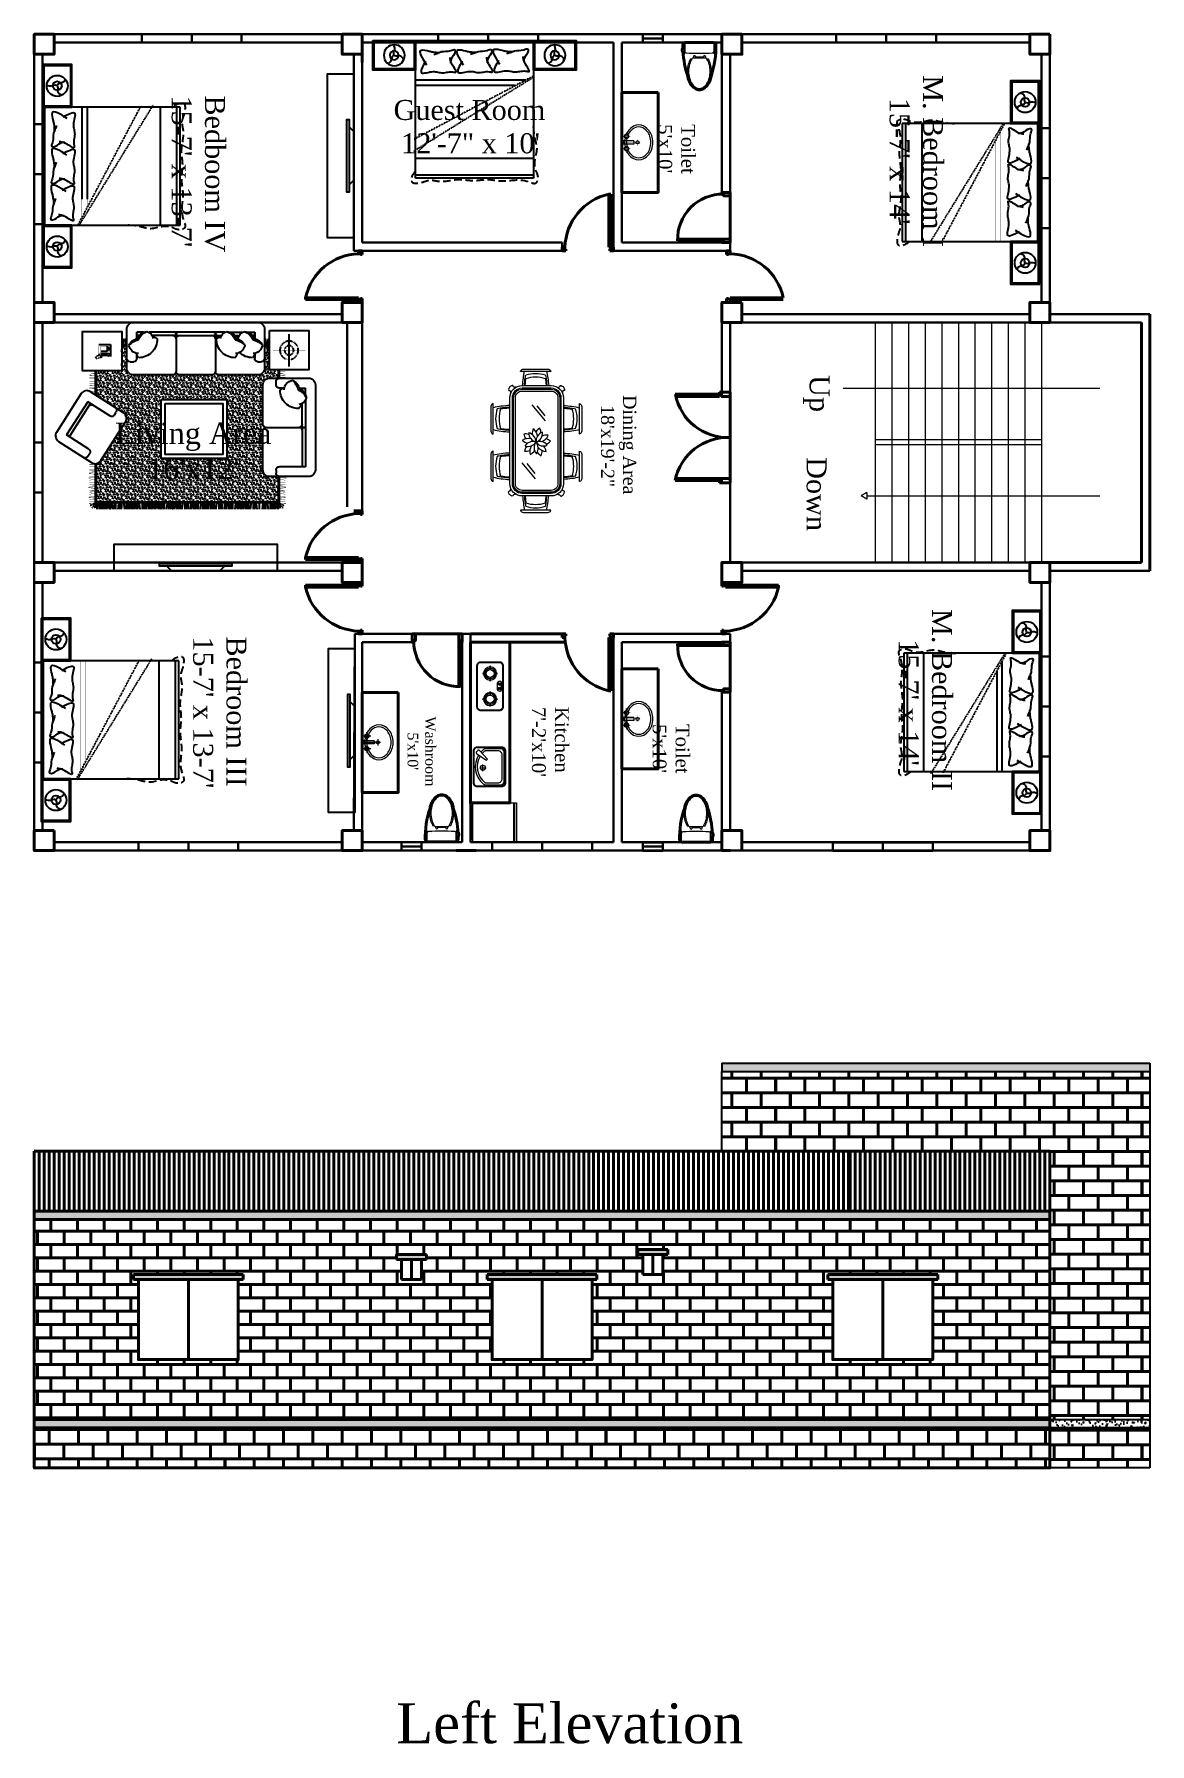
# Model space of a CAD drawing. Header units: inches. Extents: x -79350 to 491628, y -93215 to 155882.
# Drawn here: x -71198 to -70528, y -11980 to -10954 of the extents above; entities that cross this region are included whole.
import ezdxf

# ---------------------------------------------------------------- set-up
doc = ezdxf.new("R2010")
doc.units = ezdxf.units.IN
doc.header["$MEASUREMENT"] = 0
for name, pattern in [('DASHDOT2', [0.5, 0.25, -0.125, 0, -0.125]), ('DASHED2', [0.375, 0.25, -0.125]), ('HIDDEN2', [0.1875, 0.125, -0.0625])]:
    doc.linetypes.add(name, pattern=pattern)
doc.layers.get('0').update_dxf_attribs({"lineweight": 30})
for name, color, linetype, lineweight in [('A-illustr-FURNITURE', 11, 'Continuous', 9), ('Column', 1, 'Continuous', 30), ('Letter', 7, 'Continuous', 20), ('LINE', 7, 'Continuous', 20), ('SANITARY', 42, 'Continuous', 13)]:
    doc.layers.add(name, color=color, linetype=linetype, lineweight=lineweight)
doc.layers.add('Door', color=7, linetype='Continuous', lineweight=40, true_color=0x763422)
doc.layers.add('Window', color=7, linetype='Continuous', lineweight=30, true_color=0x6b99dd)
for name, color, linetype in [('FURHATCH', 57, 'Continuous'), ('FURNITURE', 53, 'Continuous'), ('Stairs', 7, 'Continuous'), ('Wall', 7, 'Continuous')]:
    doc.layers.add(name, color=color, linetype=linetype)
doc.styles.get("Standard").update_dxf_attribs({"font": 'times.ttf', "height": 12})

msp = doc.modelspace()

# ---------------------------------------------------------------- texts
at = {"color": 138, "linetype": 'ByBlock', "lineweight": 40, "true_color": 0x004a5e, "insert": (-70980, -11955.75), "char_height": 24, "attachment_point": 1}
msp.add_mtext_dynamic_manual_height_columns('Left Elevation', width=455, gutter_width=60, heights=[5.23], dxfattribs=at)
at = {"layer": 'Letter', "attachment_point": 1, "rotation": 270}
for s, width, gutter_width, heights, insert, char_height in [("M. Bedroom I^J   15-7' x 14'", 143.7063, 60, [47.61], (-70651.71, -10978.62), 12), (" Bedboom IV^J 15-7' x 13-7'", 143.7063, 60, [47.61], (-71082.88, -10986.25), 12), ("Toilet^J5'x10'", 97.678, 41.31, [0], (-70800.61, -11008), 8.2616), ('Dining Area ^J  18\'x19\'-2"', 95.1702, 39.74, [31.53], (-70835.85, -11170.58), 7.9471), ("M. Bedroom II^J    15-7' x 14'", 143.7063, 60, [47.61], (-70646.28, -11299), 12), ("Bedroom III^J15-7' x 13-7'", 143.7063, 60, [47.61], (-71070, -11315.5), 12), ("       Kitchen^J       7'-2'x10'", 97.678, 41.31, [0], (-70876.52, -11335.89), 8.2616), ("Washroom^J    5'x10'", 93.1404, 31.73, [17.19], (-70956.31, -11363.5), 6.3452), ("Toilet^J5'x10'", 97.678, 41.31, [0], (-70804, -11368), 8.2616)]:
    msp.add_mtext_dynamic_manual_height_columns(s, width=width, gutter_width=gutter_width, heights=heights, dxfattribs=dict(at, insert=insert, char_height=char_height))
at = {"layer": 'Letter', "attachment_point": 1}
for s, width, gutter_width, heights, insert, char_height in [('Guest Room^J 12\'-7" x 10\'', 159.6277, 60, [0], (-70981.67, -10993.48), 12), ("Living Area ^J    16'x12'", 153.1953, 63.96, [50.75], (-71148.91, -11187.15), 12.7924)]:
    msp.add_mtext_dynamic_manual_height_columns(s, width=width, gutter_width=gutter_width, heights=heights, dxfattribs=dict(at, insert=insert, char_height=char_height))
at = {"layer": 'Stairs', "char_height": 12, "attachment_point": 1, "rotation": 270}
for s, width, insert in [('Up', 69.7229, (-70719.82, -11158.64)), ('Down', 86.0171, (-70721.6, -11207.88))]:
    msp.add_mtext_dynamic_manual_height_columns(s, width=width, gutter_width=60, heights=[0], dxfattribs=dict(at, insert=insert))

# ---------------------------------------------------------------- blocks, each defined once
blk = doc.blocks.new('d30')
at = {"layer": 'Door', "ltscale": 0.3}
for p, q in [((37959.6, 7135.1), (37959.6, 7162.6)), ((37960.6, 7135.1), (37960.6, 7162.6)), ((37931.6, 7131.1), (37933.6, 7131.1)), ((37933.6, 7131.1), (37959.6, 7131.1)), ((37959.6, 7131.1), (37961.6, 7131.1))]:
    blk.add_line(p, q, dxfattribs=at)
for points in [[(37931.6, 7131.1), (37931.6, 7136.1), (37932.6, 7136.1), (37932.6, 7135.1), (37933.6, 7135.1), (37933.6, 7131.1)], [(37961.6, 7131.1), (37961.6, 7136.1), (37960.6, 7136.1), (37960.6, 7135.1), (37959.6, 7135.1), (37959.6, 7131.1)]]:
    blk.add_lwpolyline(points, dxfattribs=at)
blk.add_arc((37959.7, 7135.6), 27.1, 88.0728, 180.8948, dxfattribs=at)
blk = doc.blocks.new('A$Cd981bfd4')
at = {"layer": 'Door', "ltscale": 0.3}
for p, q in [((0, 41), (20.56, 41)), ((0, 40), (20.56, 40)), ((20.56, 42), (25.56, 42)), ((20.56, 40), (20.56, 41)), ((25.56, 42), (25.56, 40)), ((25.56, 40), (25.56, 21)), ((25.56, 2), (25.56, 21)), ((0, 2), (21.56, 2)), ((0, 1), (21.56, 1)), ((20.56, 0), (25.56, 0))]:
    blk.add_line(p, q, dxfattribs=at)
for points in [[(25.56, 42), (25.56, 40), (21.56, 40), (21.56, 41), (20.56, 41), (20.56, 42)], [(25.56, 0), (25.56, 2), (21.56, 2), (21.56, 1), (20.56, 1), (20.56, 0)]]:
    blk.add_lwpolyline(points, dxfattribs=at)
for centre, radius, start, end in [((24.32, 45.55), 24.58, 190.65722, 272.90025), ((24.43, -3.89), 24.91, 87.38884, 168.68912)]:
    blk.add_arc(centre, radius, start, end, dxfattribs=at)
blk = doc.blocks.new('A$C8264ac47')
at = {"layer": 'A-illustr-FURNITURE', "color": 18, "true_color": 0x000000}
for p, q in [((503, 1445), (999, 1445)), ((1278, 1445), (1774, 1445)), ((36, 503), (36, 999)), ((810, 979), (549, 762)), ((797, 894), (635, 765)), ((969, 1020), (970, 1020)), ((2300, 503), (2300, 999)), ((1752, 817), (1491, 599)), ((1739, 731), (1577, 602)), ((969, 461), (970, 461)), ((503, 36), (999, 36)), ((1278, 36), (1774, 36))]:
    blk.add_line(p, q, dxfattribs=at)
for points in [[(999, 1445, 0.333667), (951, 1481), (551, 1481, 0.333667), (503, 1445)], [(1774, 1445, 0.333667), (1726, 1481), (1326, 1481, 0.333667), (1278, 1445)], [(36, 999, 0.333667), (0, 951), (0, 551, 0.333667), (36, 503)], [(2300, 999, -0.333667), (2336, 951), (2336, 551, -0.333667), (2300, 503)], [(999, 36, -0.333667), (951, 0), (551, 0, -0.333667), (503, 36)], [(1774, 36, -0.333667), (1726, 0), (1326, 0, -0.333667), (1278, 36)]]:
    blk.add_lwpolyline(points, format="xyb", dxfattribs=at)
for points in [[(469, 1172), (1869, 1172, -0.414214), (2069, 972), (2069, 499, -0.414214), (1869, 299), (469, 299, -0.414214), (269, 499), (269, 972, -0.414214)], [(469, 1132), (1869, 1132, -0.414214), (2029, 972), (2029, 499, -0.414214), (1869, 339), (469, 339, -0.414214), (309, 499), (309, 972, -0.414214)], [(469, 1112), (1869, 1112, -0.414214), (2009, 972), (2009, 499, -0.414214), (1869, 359), (469, 359, -0.414214), (329, 499), (329, 972, -0.414214)], [(469, 1082), (1869, 1082, -0.414214), (1979, 972), (1979, 499, -0.414214), (1869, 389), (469, 389, -0.414214), (359, 499), (359, 972, -0.414214)]]:
    blk.add_lwpolyline(points, format="xyb", close=True, dxfattribs=at)
for centre, radius, start, end in [((753, 862), 543, 72.7033, 107.2967), ((1528, 862), 543, 72.7033, 107.2967), ((753, 806), 543, 72.7033, 107.2967), ((1528, 806), 543, 72.7033, 107.2967), ((618, 753), 543, 162.7033, 197.2967), ((674, 753), 543, 162.7033, 197.2967), ((991, 675), 173, 56.1324, 105.6013), ((1109, 930), 188, 208.1301, 238.4932), ((1231, 920), 233, 177.2105, 198.3514), ((983, 787), 145, 50.5086, 84.2476), ((1234, 881), 159, 163.7761, 237.5159), ((1010, 797), 147, 340.0447, 61.2473), ((1311, 840), 188, 136.1301, 166.4932), ((1153, 894), 147, 268.0447, 349.2473), ((1302, 707), 159, 91.7761, 165.5159), ((1031, 874), 173, 344.1324, 33.6013), ((1339, 722), 233, 105.2105, 126.3514), ((1136, 916), 145, 338.5086, 12.2476), ((1662, 753), 543, 342.7033, 17.2967), ((1717, 753), 543, 342.7033, 17.2967), ((1058, 603), 145, 122.5086, 156.2476), ((1008, 879), 233, 249.2105, 270.3514), ((1058, 631), 147, 52.0447, 133.2473), ((1047, 870), 159, 235.7761, 309.5159), ((1167, 575), 173, 128.1324, 177.6013), ((962, 767), 188, 280.1301, 310.4931), ((1230, 625), 147, 124.0447, 205.2473), ((1000, 688), 159, 307.7761, 21.5159), ((1257, 617), 145, 194.5086, 228.2476), ((1158, 588), 159, 19.7761, 93.5159), ((1289, 787), 147, 196.0447, 277.2473), ((1317, 712), 173, 200.1324, 249.6013), ((979, 655), 233, 321.2105, 342.3514), ((1233, 897), 173, 272.1324, 321.6013), ((1071, 576), 188, 352.1301, 22.4931), ((1287, 621), 188, 64.1301, 94.4932), ((1305, 811), 145, 266.5086, 300.2476), ((1183, 557), 233, 33.2105, 54.3514), ((753, 674), 543, 252.7033, 287.2967), ((753, 618), 543, 252.7033, 287.2967), ((1528, 674), 543, 252.7033, 287.2967), ((1528, 618), 543, 252.7033, 287.2967)]:
    blk.add_arc(centre, radius, start, end, dxfattribs=at)
for centre, major_axis, start_param, end_param in [((753, 1081), (0, -632), 4.099527, 4.56758), ((753, 1081), (0, -632), 7.99879, 8.466844), ((1528, 1081), (0, -632), 4.099527, 4.56758), ((1528, 1081), (0, -632), 7.99879, 8.466844), ((399, 753), (632, 0), 8.062748, 8.466844), ((399, 753), (632, 0), 4.099527, 4.503623)]:
    blk.add_ellipse(centre, major_axis=major_axis, ratio=0.345133, start_param=start_param, end_param=end_param, dxfattribs=at)
at = {"layer": 'A-illustr-FURNITURE', "color": 18, "true_color": 0x000000, "extrusion": (0, 0, -1)}
for centre, major_axis, start_param, end_param in [((1937, 753), (632, 0), 4.923784, 5.325251), ((1937, 753), (632, 0), 0.957934, 1.359402), ((753, 399), (0, 632), 4.099527, 4.553045), ((753, 399), (0, 632), 1.730141, 2.183659), ((1528, 399), (0, 632), 4.099527, 4.553045), ((1528, 399), (0, 632), 1.730141, 2.183659)]:
    blk.add_ellipse(centre, major_axis=major_axis, ratio=0.345133, start_param=start_param, end_param=end_param, dxfattribs=at)
at = {"layer": 'A-illustr-FURNITURE', "color": 18, "true_color": 0x000000}
for points, knots in [([(296, 1074), (295, 1083), (293, 1099), (288, 1122), (258, 1120), (281, 1171), (304, 1186), (349, 1200), (350, 1177), (355, 1159), (376, 1161), (390, 1159), (395, 1158)], [25.854151, 25.854151, 25.854151, 25.854151, 52.771329, 71.894905, 86.117928, 121.954734, 172.04851, 202.476174, 216.691855, 230.01003, 254.635643, 269.112988, 269.112988, 269.112988, 269.112988]), ([(592, 1381), (589, 1365), (586, 1349), (580, 1306), (576, 1280), (571, 1226), (569, 1199), (568, 1172)], [4.2084563, 4.2084563, 4.2084563, 4.2084563, 4.2962292, 4.2962292, 4.433179, 4.433179, 4.5651263, 4.5651263, 4.5651263, 4.5651263]), ([(594, 1325), (590, 1302), (587, 1277), (582, 1226), (580, 1199), (579, 1172)], [4.3081151, 4.3081151, 4.3081151, 4.3081151, 4.433179, 4.433179, 4.5651263, 4.5651263, 4.5651263, 4.5651263]), ([(925, 1172), (924, 1197), (922, 1222), (917, 1273), (914, 1300), (910, 1326)], [8.0012444, 8.0012444, 8.0012444, 8.0012444, 8.1227425, 8.1227425, 8.2598231, 8.2598231, 8.2598231, 8.2598231]), ([(939, 1172), (938, 1197), (936, 1222), (931, 1275), (927, 1303), (921, 1347), (918, 1364), (915, 1381)], [8.0012444, 8.0012444, 8.0012444, 8.0012444, 8.1227425, 8.1227425, 8.2664644, 8.2664644, 8.3579144, 8.3579144, 8.3579144, 8.3579144]), ([(1367, 1381), (1364, 1365), (1361, 1349), (1355, 1306), (1351, 1280), (1346, 1226), (1344, 1199), (1343, 1172)], [4.2084563, 4.2084563, 4.2084563, 4.2084563, 4.2962292, 4.2962292, 4.433179, 4.433179, 4.5651263, 4.5651263, 4.5651263, 4.5651263]), ([(1369, 1325), (1365, 1302), (1362, 1277), (1357, 1226), (1355, 1199), (1354, 1172)], [4.3081151, 4.3081151, 4.3081151, 4.3081151, 4.433179, 4.433179, 4.5651263, 4.5651263, 4.5651263, 4.5651263]), ([(1700, 1172), (1699, 1197), (1697, 1222), (1692, 1273), (1689, 1300), (1685, 1326)], [8.0012444, 8.0012444, 8.0012444, 8.0012444, 8.1227425, 8.1227425, 8.2598231, 8.2598231, 8.2598231, 8.2598231]), ([(1714, 1172), (1713, 1197), (1711, 1222), (1706, 1275), (1703, 1303), (1696, 1347), (1693, 1364), (1690, 1381)], [8.0012444, 8.0012444, 8.0012444, 8.0012444, 8.1227425, 8.1227425, 8.2664644, 8.2664644, 8.3579144, 8.3579144, 8.3579144, 8.3579144]), ([(2041, 1075), (2042, 1084), (2044, 1099), (2049, 1122), (2079, 1120), (2056, 1171), (2033, 1186), (1988, 1200), (1987, 1177), (1982, 1159), (1961, 1161), (1948, 1159), (1943, 1158)], [26.596612, 26.596612, 26.596612, 26.596612, 52.771329, 71.894905, 86.117928, 121.954734, 172.04851, 202.476174, 216.691855, 230.01003, 254.635643, 268.767944, 268.767944, 268.767944, 268.767944]), ([(269, 936), (257, 935), (246, 935), (206, 931), (178, 927), (133, 921), (116, 918), (100, 915)], [8.0663515, 8.0663515, 8.0663515, 8.0663515, 8.1227425, 8.1227425, 8.2664644, 8.2664644, 8.3579144, 8.3579144, 8.3579144, 8.3579144]), ([(269, 922), (257, 921), (246, 921), (207, 917), (180, 914), (154, 910)], [8.0663515, 8.0663515, 8.0663515, 8.0663515, 8.1227425, 8.1227425, 8.2598231, 8.2598231, 8.2598231, 8.2598231]), ([(2069, 936), (2080, 935), (2091, 934), (2130, 931), (2158, 927), (2203, 921), (2219, 918), (2236, 915)], [8.0690291, 8.0690291, 8.0690291, 8.0690291, 8.1227425, 8.1227425, 8.2664644, 8.2664644, 8.3579144, 8.3579144, 8.3579144, 8.3579144]), ([(2069, 922), (2080, 921), (2091, 920), (2129, 917), (2156, 914), (2182, 910)], [8.0690291, 8.0690291, 8.0690291, 8.0690291, 8.1227425, 8.1227425, 8.2598231, 8.2598231, 8.2598231, 8.2598231]), ([(100, 592), (116, 589), (132, 586), (174, 579), (201, 576), (242, 572), (255, 571), (269, 570)], [4.2084563, 4.2084563, 4.2084563, 4.2084563, 4.2962292, 4.2962292, 4.433179, 4.433179, 4.5000191, 4.5000191, 4.5000191, 4.5000191]), ([(155, 594), (179, 590), (203, 587), (242, 583), (255, 582), (269, 581)], [4.3081151, 4.3081151, 4.3081151, 4.3081151, 4.433179, 4.433179, 4.5000191, 4.5000191, 4.5000191, 4.5000191]), ([(2181, 594), (2157, 590), (2133, 587), (2095, 583), (2082, 582), (2069, 581)], [4.3081151, 4.3081151, 4.3081151, 4.3081151, 4.433179, 4.433179, 4.4973415, 4.4973415, 4.4973415, 4.4973415]), ([(2236, 592), (2220, 589), (2204, 586), (2162, 579), (2135, 576), (2095, 572), (2082, 571), (2069, 570)], [4.2084563, 4.2084563, 4.2084563, 4.2084563, 4.2962292, 4.2962292, 4.433179, 4.433179, 4.4973415, 4.4973415, 4.4973415, 4.4973415]), ([(296, 398), (295, 390), (293, 375), (288, 353), (258, 355), (281, 304), (304, 289), (349, 275), (350, 297), (355, 316), (374, 314), (386, 315), (389, 316)], [28.55667, 28.55667, 28.55667, 28.55667, 52.771329, 71.894905, 86.117928, 121.954734, 172.04851, 202.476174, 216.691855, 230.01003, 254.635643, 263.792895, 263.792895, 263.792895, 263.792895]), ([(592, 100), (589, 116), (586, 132), (580, 174), (576, 201), (571, 252), (569, 275), (568, 299)], [4.2084563, 4.2084563, 4.2084563, 4.2084563, 4.2962292, 4.2962292, 4.433179, 4.433179, 4.5503345, 4.5503345, 4.5503345, 4.5503345]), ([(594, 155), (590, 179), (587, 203), (582, 252), (581, 275), (579, 299)], [4.3081151, 4.3081151, 4.3081151, 4.3081151, 4.433179, 4.433179, 4.5503345, 4.5503345, 4.5503345, 4.5503345]), ([(924, 299), (923, 277), (922, 256), (917, 207), (914, 180), (910, 154)], [8.0160361, 8.0160361, 8.0160361, 8.0160361, 8.1227425, 8.1227425, 8.2598231, 8.2598231, 8.2598231, 8.2598231]), ([(938, 299), (937, 277), (936, 256), (931, 206), (927, 178), (921, 133), (918, 116), (915, 100)], [8.0160361, 8.0160361, 8.0160361, 8.0160361, 8.1227425, 8.1227425, 8.2664644, 8.2664644, 8.3579144, 8.3579144, 8.3579144, 8.3579144]), ([(1367, 100), (1364, 116), (1361, 132), (1355, 174), (1351, 201), (1346, 252), (1344, 275), (1343, 299)], [4.2084563, 4.2084563, 4.2084563, 4.2084563, 4.2962292, 4.2962292, 4.433179, 4.433179, 4.5503345, 4.5503345, 4.5503345, 4.5503345]), ([(1369, 155), (1365, 179), (1362, 203), (1357, 252), (1356, 275), (1354, 299)], [4.3081151, 4.3081151, 4.3081151, 4.3081151, 4.433179, 4.433179, 4.5503345, 4.5503345, 4.5503345, 4.5503345]), ([(1700, 299), (1698, 277), (1697, 256), (1692, 207), (1689, 180), (1685, 154)], [8.0160361, 8.0160361, 8.0160361, 8.0160361, 8.1227425, 8.1227425, 8.2598231, 8.2598231, 8.2598231, 8.2598231]), ([(1714, 299), (1712, 277), (1711, 256), (1706, 206), (1703, 178), (1696, 133), (1693, 116), (1690, 100)], [8.0160361, 8.0160361, 8.0160361, 8.0160361, 8.1227425, 8.1227425, 8.2664644, 8.2664644, 8.3579144, 8.3579144, 8.3579144, 8.3579144]), ([(2041, 397), (2042, 389), (2044, 375), (2049, 353), (2079, 355), (2056, 304), (2033, 289), (1988, 275), (1987, 297), (1982, 316), (1963, 314), (1951, 315), (1948, 316)], [29.290825, 29.290825, 29.290825, 29.290825, 52.771329, 71.894905, 86.117928, 121.954734, 172.04851, 202.476174, 216.691855, 230.01003, 254.635643, 263.419397, 263.419397, 263.419397, 263.419397])]:
    blk.add_open_spline(points, degree=3, knots=knots, dxfattribs=at)
blk = doc.blocks.new('yq_bed_01')
at = {"linetype": 'Continuous', "ltscale": 1000}
for p, q in [((2100, 900), (0, 900)), ((0, 900), (0, -900)), ((2100, -900), (2100, 900)), ((0, -900), (2100, -900))]:
    blk.add_line(p, q, dxfattribs=at)
at = {"linetype": 'Continuous'}
for points in [[(0, 1550), (0, 900), (450, 900), (450, 1550)], [(0, -900), (0, -1550), (450, -1550), (450, -900)]]:
    blk.add_lwpolyline(points, close=True, dxfattribs=at)
for centre in [(225, 1225), (225, -1225)]:
    blk.add_circle(centre, 160, dxfattribs=at)
at = {"layer": 'FURHATCH', "linetype": 'Continuous', "ltscale": 1000}
for p, q in [((30, 900), (30, -900)), ((1800, -900), (1800, 900)), ((2050, -900), (2050, 900))]:
    blk.add_line(p, q, dxfattribs=at)
at = {"layer": 'FURHATCH', "linetype": 'DASHED2', "ltscale": 0.5}
for p, q in [((540, -900), (1504, 921)), ((560, -900), (1689, 931)), ((600, 900), (600, -782)), ((680, 900), (680, -625))]:
    blk.add_line(p, q, dxfattribs=at)
at = {"layer": 'FURHATCH', "linetype": 'Continuous'}
for points in [[(20, 1530), (20, 920), (430, 920), (430, 1530)], [(20, -920), (20, -1530), (430, -1530), (430, -920)]]:
    blk.add_lwpolyline(points, close=True, dxfattribs=at)
for points in [[(346, 1329, -0.398826), (280, 1270, 0.069197), (273, 1269, 0.240714), (225, 1227, -0.240714)], [(225, 1227, 0.228099), (158, 1225, -0.317646), (66, 1242)], [(300, 1084, -0.414712), (235, 1160, 0.258086), (225, 1227)], [(225, -1223, 0.228099), (158, -1225, -0.317646), (66, -1208)], [(346, -1121, -0.398826), (280, -1180, 0.069197), (273, -1181, 0.240714), (225, -1223, -0.240714)], [(300, -1366, -0.414712), (235, -1290, 0.258086), (225, -1223)]]:
    blk.add_lwpolyline(points, format="xyb", dxfattribs=at)
for centre in [(225, 1227), (225, -1223)]:
    blk.add_circle(centre, 67.5, dxfattribs=at)
at = {"layer": 'FURHATCH', "linetype": 'Continuous', "ltscale": 1000}
for points, knots in [([(376, 729), (270, 795), (112, 892), (156, 710), (179, 623), (180, 565), (181, 528)], [0, 0, 0, 0, 257.192142, 380.388355, 440.188761, 557.045341, 557.045341, 557.045341, 557.045341]), ([(313, 750), (392, 793), (546, 876), (461, 661), (480, 562), (498, 484), (476, 402), (475, 340), (499, 246), (355, 365), (285, 372), (256, 374)], [0, 0, 0, 0, 197.98522, 383.798459, 461.536852, 537.063609, 629.138715, 719.341985, 744.183766, 895.041347, 1000.692483, 1000.692483, 1000.692483, 1000.692483]), ([(213, 622), (206, 601), (192, 561), (153, 477), (178, 400), (123, 302), (210, 290), (256, 366), (322, 366), (343, 366)], [0, 0, 0, 0, 70.314327, 132.712823, 281.06886, 345.030234, 373.143701, 508.899423, 574.349148, 574.349148, 574.349148, 574.349148]), ([(373, 170), (267, 236), (109, 333), (153, 151), (176, 64), (177, 6), (178, -31)], [0, 0, 0, 0, 257.192142, 380.388355, 440.188761, 557.045341, 557.045341, 557.045341, 557.045341]), ([(309, 191), (389, 234), (543, 317), (458, 102), (477, 3), (495, -75), (472, -157), (472, -219), (496, -313), (352, -194), (282, -187), (253, -185)], [0, 0, 0, 0, 197.98522, 383.798459, 461.536852, 537.063609, 629.138715, 719.341985, 744.183766, 895.041347, 1000.692483, 1000.692483, 1000.692483, 1000.692483]), ([(210, 63), (203, 42), (189, 2), (150, -82), (175, -159), (120, -257), (207, -269), (253, -193), (319, -193), (340, -193)], [0, 0, 0, 0, 70.314327, 132.712823, 281.06886, 345.030234, 373.143701, 508.899423, 574.349148, 574.349148, 574.349148, 574.349148]), ([(363, -385), (257, -319), (99, -222), (143, -405), (166, -492), (167, -549), (168, -587)], [0, 0, 0, 0, 257.192142, 380.388355, 440.188761, 557.045341, 557.045341, 557.045341, 557.045341]), ([(200, -493), (193, -514), (179, -553), (140, -637), (165, -714), (110, -812), (197, -824), (243, -749), (309, -749), (330, -749)], [0, 0, 0, 0, 70.314327, 132.712823, 281.06886, 345.030234, 373.143701, 508.899423, 574.349148, 574.349148, 574.349148, 574.349148]), ([(300, -364), (379, -321), (533, -238), (448, -453), (467, -553), (485, -631), (463, -712), (462, -774), (486, -868), (342, -750), (272, -743), (243, -740)], [0, 0, 0, 0, 197.98522, 383.798459, 461.536852, 537.063609, 629.138715, 719.341985, 744.183766, 895.041347, 1000.692483, 1000.692483, 1000.692483, 1000.692483])]:
    blk.add_open_spline(points, degree=3, knots=knots, dxfattribs=at)
at = {"layer": 'FURHATCH', "linetype": 'DASHED2', "ltscale": 451.947922}
blk.add_open_spline([(1992, 900), (2071, 970), (2189, 999), (2167, 789), (2108, 682), (2173, 491), (2091, 272), (2150, 28), (2100, -200), (2173, -484), (2083, -701), (2209, -948), (2066, -979), (1864, -867), (1699, -991), (1474, -909), (1368, -903), (1308, -900)], degree=3, knots=[0, 0, 0, 0, 140.356688, 240.855445, 374.272085, 514.628774, 800.960617, 1037.309606, 1234.977718, 1501.883052, 1872.056655, 1990.732643, 2052.345442, 2125.407537, 2467.000811, 2608.004871, 2786.638856, 2786.638856, 2786.638856, 2786.638856], dxfattribs=at)
blk = doc.blocks.new('yq_tvcab_01')
blk.add_lwpolyline([(0, -1250), (0, 1250), (400, 1250), (400, -1250)], close=True)
at = {"layer": 'FURHATCH'}
blk.add_line((67, 550), (67, -550), dxfattribs=at)
blk.add_lwpolyline([(0, -370), (67, -438), (67, -550), (112, -550), (112, 550), (67, 550), (67, 438), (0, 370)], close=True, dxfattribs=at)
blk = doc.blocks.new('yq_sink_01')
for p, q in [((183, 24), (20, 24)), ((20, 24), (20, -24)), ((183, 24), (183, -24)), ((183, -24), (20, -24))]:
    blk.add_line(p, q)
at = {"linetype": 'DASHDOT2'}
for p, q in [((131, 97), (26, 97)), ((69, 24), (69, 158)), ((236, 48), (236, -48)), ((278, 0), (26, 0)), ((131, -97), (26, -97)), ((69, -24), (69, -158))]:
    blk.add_line(p, q, dxfattribs=at)
for centre, radius in [((69, 95), 33.5), ((69, 95), 23.9), ((236, 1), 23.9), ((69, -95), 33.5), ((69, -95), 23.9)]:
    blk.add_circle(centre, radius)
for centre, radius, start, end in [((255, 91), 176, 62.9478, 117.0522), ((366, 1), 326, 167.8612, 192.4926), ((312, 19), 269, 140.9541, 156.021), ((366, 1), 296, 168.0916, 192.4003), ((312, 19), 239, 140.9541, 155.6677), ((277, 47), 224, 117.0522, 140.9541), ((277, 47), 195, 117.0522, 140.9541), ((255, 91), 146, 62.9478, 117.0522), ((233, 47), 195, 39.0459, 62.9478), ((233, 47), 224, 39.0459, 62.9478), ((199, 19), 239, 18.571, 39.0459), ((199, 19), 269, 18.571, 39.0459), ((145, 1), 296, 0, 18.571), ((145, 1), 296, 341.429, 360), ((145, 1), 326, 360, 18.571), ((145, 1), 326, 341.429, 360), ((312, -17), 269, 204.5507, 219.0459), ((312, -17), 239, 204.736, 219.0459), ((277, -45), 224, 219.0459, 242.9478), ((277, -45), 195, 219.0459, 242.9478), ((255, -88), 176, 242.9478, 297.0522), ((255, -88), 146, 242.9478, 297.0522), ((233, -45), 195, 297.0522, 320.9541), ((233, -45), 224, 297.0522, 320.9541), ((199, -17), 239, 320.9541, 341.429), ((199, -17), 269, 320.9541, 341.429)]:
    blk.add_arc(centre, radius, start, end)
blk = doc.blocks.new('yq_matong_01')
for p, q in [((0, 201), (0, -201)), ((20, 221), (139, 221)), ((216, 91), (238, 91)), ((216, 61), (238, 61)), ((223, 61), (223, -61)), ((238, 104), (238, -104)), ((252, 138), (252, 114)), ((20, -221), (139, -221)), ((97, -221), (97, -226)), ((97, -226), (132, -226)), ((132, -221), (132, -226)), ((216, -61), (238, -61)), ((216, -91), (238, -91)), ((252, -114), (252, -138))]:
    blk.add_line(p, q)
for centre, radius, start, end in [((55, 202), 54.8, 117.322, 181.8992), ((20, 201), 20, 90, 180), ((64, -1165), 1417, 71.4068, 91.3856), ((139, 201), 20, 2.3063, 90), ((217, 161), 83.2, 95.4963, 139.9324), ((-4840, 0), 5003, 357.6937, 2.3063), ((216, 76), 15, 90, 270), ((357, -47), 193, 123.2779, 128.1384), ((407, -123), 283, 105.2088, 123.2779), ((407, -123), 303, 105.2088, 120.5699), ((439, -242), 427, 74.7912, 105.2088), ((439, -242), 407, 74.7912, 105.2088), ((471, -123), 283, 56.7221, 74.7912), ((471, -123), 303, 56.7221, 74.7912), ((521, -47), 193, 32.2565, 56.7221), ((521, -47), 213, 32.2565, 56.7221), ((596, 0), 104, 360, 32.2565), ((596, 0), 124, 360, 32.2565), ((51, -204), 51.4, 175.687, 245.0918), ((20, -201), 20, 180, 270), ((64, 1165), 1417, 268.6144, 271.2036), ((157, -247), 63.1, 159.6834, 188.4939), ((114, -226), 37, 237.5287, 304.2772), ((72, -247), 63.1, 352.0944, 20.3166), ((64, 1165), 1417, 272.8967, 288.5932), ((139, -201), 20, 270, 357.6937), ((217, -161), 83.2, 220.0676, 264.5037), ((216, -76), 15, 90, 270), ((357, 47), 193, 231.8616, 236.7221), ((407, 123), 283, 236.7221, 254.7912), ((407, 123), 303, 239.4301, 254.7912), ((439, 242), 427, 254.7912, 285.2088), ((439, 242), 407, 254.7912, 285.2088), ((471, 123), 283, 285.2088, 303.2779), ((471, 123), 303, 285.2088, 303.2779), ((521, 47), 193, 303.2779, 327.7435), ((521, 47), 213, 303.2779, 327.7435), ((596, 0), 104, 327.7435, 360), ((596, 0), 124, 327.7435, 360)]:
    blk.add_arc(centre, radius, start, end)
blk = doc.blocks.new('yq_sofa_01')
at = {"layer": 'FURHATCH', "linetype": 'HIDDEN2'}
h = blk.add_hatch(dxfattribs=at)
h.set_pattern_fill('GEOL1,_O', color=256, scale=150, angle=45)
h.set_pattern_definition([(45, (-2935.14, 78.03), (4e-14, 212.132), [37.5, -112.5]), (45, (-2940.44, 200), (4e-14, 212.132), [37.5, -112.5]), (135, (-2961.66, 125.76), (-212.132, 7e-14), [37.5, -112.5]), (135, (-2956.35, 205.3), (-212.132, 7e-14), [37.5, -112.5]), (90, (-2988.17, 173.49), (-106.066, 106.066), [37.5, -174.632]), (180, (-2876.8, 136.36), (-106.066, -106.066), [37.5, -174.632]), (71.565, (-2940.444, 136.365), (106.066, 106.066), [37.5, -297.9102]), (71.565, (-2945.75, 237.13), (106.066, 106.066), [37.5, -297.9102]), (108.435, (-2860.895, 152.274), (-106.066, 106.066), [37.5, -297.9102]), (108.435, (-2956.354, 152.274), (-106.066, 106.066), [37.5, -297.9102]), (108.435, (-2892.714, 162.88), (-106.066, 106.066), [37.5, -297.9102]), (161.565, (-2993.48, 136.365), (-106.066, 106.066), [37.5, -297.9102]), (198.435, (-2929.84, 115.15), (-106.066, -106.066), [37.5, -297.9102])])
edge = h.paths.add_edge_path()
edge.add_line((2738, 1513), (2151, 1513))
edge.add_arc((2053, 1533), 100, 302.6488, 348.511, ccw=False)
edge.add_line((2107, 1449), (1518, 1071))
edge.add_arc((1464, 1155), 100, 212.6488, 302.6488, ccw=False)
edge.add_line((1380, 1101), (1116, 1513))
edge.add_line((1116, 1513), (736, 1513))
edge.add_line((736, 1513), (736, 1125))
edge.add_line((736, 1125), (356, 1125))
edge.add_line((356, 1125), (356, 1050))
edge.add_line((356, 1050), (700, 1050))
edge.add_arc((700, 950), 100, 0, 90, ccw=False)
edge.add_line((800, 950), (800, 350))
edge.add_arc((750, 350), 50, 270, 360, ccw=False)
edge.add_arc((750, 250), 50, 0, 90, ccw=False)
edge.add_line((800, 250), (800, -250))
edge.add_arc((750, -250), 50, -90, 0, ccw=False)
edge.add_arc((750, -350), 50, 0, 90, ccw=False)
edge.add_line((800, -350), (800, -950))
edge.add_arc((700, -950), 100, -90, 0, ccw=False)
edge.add_line((700, -1050), (356, -1050))
edge.add_line((356, -1050), (356, -1125))
edge.add_line((356, -1125), (725, -1125))
edge.add_line((725, -1125), (725, -1257))
edge.add_line((725, -1257), (850, -1257))
edge.add_line((850, -1257), (850, -1125))
edge.add_arc((950, -1125), 100, 90, 180, ccw=False)
edge.add_line((950, -1025), (1550, -1025))
edge.add_arc((1550, -1075), 50, 0, 90, ccw=False)
edge.add_line((1600, -1075), (1600, -1077))
edge.add_arc((1651, -1076), 50.8, 90.926, 180.926, ccw=False)
edge.add_line((1650, -1025), (2250, -1025))
edge.add_arc((2250, -1125), 100, 0, 90, ccw=False)
edge.add_line((2350, -1125), (2350, -1257))
edge.add_line((2350, -1257), (2738, -1257))
edge.add_line((2738, -1257), (2738, 1513))
h.paths.add_polyline_path([(2075, 525), (2075, -475), (1175, -475), (1175, 525)], flags=16)
for points in [[(1056, 1607, -0.414214), (1086, 1745), (1676, 2122, -0.414214), (1814, 2092), (2138, 1587, -0.414214), (2107, 1449), (1518, 1071, -0.414214), (1380, 1101)], [(800, 350), (800, 950, 0.414214), (700, 1050), (100, 1050, 0.414214), (0, 950), (0, -950, 0.414214), (100, -1050), (700, -1050, 0.414214), (800, -950), (800, -350, 0.414214), (750, -300, 0.414214), (800, -250), (800, 250, 0.414214), (750, 300, 0.414214)], [(1650, -1025, 0.404778), (1600, -1075, 0.414214), (1550, -1025), (950, -1025, 0.414214), (850, -1125), (850, -1725, 0.414214), (950, -1825), (2250, -1825, 0.414214), (2350, -1725), (2350, -1125, 0.414214), (2250, -1025)]]:
    blk.add_lwpolyline(points, format="xyb", close=True)
for points in [[(736, 1125), (736, 1725), (136, 1725), (136, 1125)], [(1175, 525), (1175, -475), (2075, -475), (2075, 525)], [(125, -1125), (125, -1725), (725, -1725), (725, -1125)]]:
    blk.add_lwpolyline(points, close=True)
at = {"layer": 'FURHATCH', "ltscale": 1000}
for p, q in [((1209, 1645), (1715, 1969)), ((1725, 1916), (1253, 1614)), ((1930, 1632), (1715, 1969)), ((1425, 1309), (1209, 1645)), ((1999, 1617), (2042, 1644)), ((1410, 1240), (1368, 1213)), ((248, 900), (150, 900)), ((150, 795), (150, 900)), ((200, 862), (200, 880)), ((550, 900), (473, 900)), ((600, 1000), (600, 950)), ((150, -442), (150, 712)), ((200, 320), (200, 661)), ((170, 300), (180, 300)), ((200, 280), (200, -280)), ((250, 300), (750, 300)), ((170, -300), (180, -300)), ((200, -320), (200, -392)), ((250, -300), (750, -300)), ((150, -525), (150, -712)), ((200, -592), (200, -661)), ((150, -795), (150, -900)), ((150, -900), (248, -900)), ((200, -862), (200, -880)), ((473, -900), (550, -900)), ((600, -950), (600, -1000)), ((950, -1225), (900, -1225)), ((1000, -1352), (1000, -1275)), ((1600, -1075), (1600, -1575)), ((2200, -1675), (2200, -1275)), ((2250, -1225), (2300, -1225)), ((1000, -1577), (1000, -1675)), ((1105, -1675), (1000, -1675)), ((1038, -1625), (1020, -1625)), ((1188, -1675), (2200, -1675)), ((1580, -1625), (1239, -1625)), ((1600, -1655), (1600, -1645)), ((1620, -1625), (2180, -1625))]:
    blk.add_line(p, q, dxfattribs=at)
at = {"layer": 'FURHATCH', "linetype": 'HIDDEN2'}
for p, q in [((745, 1528), (742, 1623)), ((777, 1528), (790, 1623)), ((819, 1528), (809, 1623)), ((837, 1528), (837, 1623)), ((859, 1528), (859, 1623)), ((905, 1528), (894, 1623)), ((929, 1528), (926, 1623)), ((967, 1528), (956, 1623)), ((992, 1528), (988, 1623)), ((1011, 1528), (1008, 1623)), ((1044, 1528), (1054, 1610)), ((1085, 1528), (1081, 1568)), ((2159, 1528), (2162, 1623)), ((2165, 1528), (2168, 1623)), ((2189, 1528), (2201, 1623)), ((2235, 1528), (2235, 1623)), ((2257, 1528), (2257, 1623)), ((2275, 1528), (2286, 1623)), ((2317, 1528), (2304, 1623)), ((2349, 1528), (2352, 1623)), ((2369, 1528), (2372, 1623)), ((2393, 1528), (2405, 1623)), ((2439, 1528), (2439, 1623)), ((2472, 1528), (2472, 1623)), ((2490, 1528), (2500, 1623)), ((2531, 1528), (2519, 1623)), ((2563, 1528), (2567, 1623)), ((2583, 1528), (2586, 1623)), ((2607, 1528), (2619, 1623)), ((2653, 1528), (2653, 1623)), ((2679, 1528), (2671, 1623)), ((2706, 1528), (2706, 1623)), ((2735, 1528), (2735, 1623)), ((2753, 1528), (2764, 1623)), ((2753, 1528), (2795, 1612)), ((2753, 1528), (2830, 1582)), ((520, 1476), (339, 1476)), ((339, 1476), (339, 1298)), ((445, 1448), (363, 1448)), ((363, 1448), (363, 1352)), ((363, 1352), (445, 1352)), ((383, 1328), (383, 1318)), ((428, 1328), (383, 1328)), ((383, 1318), (428, 1318)), ((428, 1318), (428, 1328)), ((445, 1352), (445, 1448)), ((478, 1332), (478, 1442)), ((496, 1464), (504, 1489)), ((500, 1493), (513, 1497)), ((500, 1332), (500, 1442)), ((504, 1502), (518, 1506)), ((509, 1511), (522, 1515)), ((513, 1519), (526, 1524)), ((520, 1298), (520, 1476)), ((522, 1436), (535, 1440)), ((525, 1530), (538, 1534)), ((526, 1445), (540, 1449)), ((531, 1453), (544, 1458)), ((535, 1524), (548, 1528)), ((535, 1462), (548, 1467)), ((540, 1515), (553, 1519)), ((540, 1471), (553, 1475)), ((544, 1506), (557, 1511)), ((544, 1497), (557, 1502)), ((544, 1489), (557, 1493)), ((544, 1480), (557, 1484)), ((2753, 1522), (2845, 1546)), ((2753, 1513), (2848, 1510)), ((2753, 1486), (2848, 1499)), ((2753, 1465), (2848, 1461)), ((2753, 1445), (2848, 1442)), ((2753, 1421), (2848, 1409)), ((2753, 1393), (2848, 1393)), ((2753, 1384), (2848, 1372)), ((2753, 1347), (2848, 1359)), ((2753, 1325), (2848, 1322)), ((2753, 1305), (2848, 1302)), ((341, 1108), (247, 1118)), ((341, 1099), (247, 1087)), ((341, 1058), (247, 1068)), ((339, 1298), (520, 1298)), ((2753, 1281), (2848, 1269)), ((2753, 1240), (2848, 1251)), ((2753, 1221), (2848, 1221)), ((2753, 1176), (2848, 1187)), ((2753, 1151), (2848, 1155)), ((2753, 1132), (2848, 1135)), ((2753, 1099), (2848, 1087)), ((2753, 1058), (2848, 1068)), ((2753, 1040), (2848, 1040)), ((2753, 1011), (2848, 1011)), ((2753, 984), (2848, 976)), ((2753, 958), (2848, 958)), ((2753, 931), (2848, 942)), ((2753, 906), (2848, 910)), ((2753, 887), (2848, 890)), ((2753, 865), (2848, 852)), ((2753, 818), (2848, 818)), ((2753, 791), (2848, 802)), ((2753, 767), (2848, 770)), ((2753, 747), (2848, 750)), ((2753, 725), (2848, 713)), ((2753, 695), (2848, 695)), ((2753, 679), (2848, 679)), ((2753, 652), (2848, 663)), ((2753, 627), (2848, 630)), ((2753, 608), (2848, 611)), ((2753, 586), (2848, 573)), ((2753, 555), (2848, 555)), ((2753, 532), (2848, 529)), ((2753, 508), (2848, 496)), ((2753, 480), (2848, 480)), ((2753, 434), (2848, 446)), ((2753, 412), (2848, 409)), ((2753, 392), (2848, 389)), ((2753, 368), (2848, 356)), ((2753, 341), (2848, 341)), ((2753, 314), (2848, 323)), ((2753, 287), (2848, 287)), ((2753, 259), (2848, 259)), ((2753, 241), (2848, 230)), ((2753, 199), (2848, 212)), ((2753, 167), (2848, 164)), ((2753, 147), (2848, 144)), ((2753, 123), (2848, 111)), ((2753, 77), (2848, 77)), ((2753, 57), (2848, 69)), ((2753, 35), (2848, 32)), ((2753, 15), (2848, 12)), ((2753, -9), (2848, -21)), ((2753, -36), (2848, -36)), ((2753, -83), (2848, -70)), ((2753, -105), (2848, -108)), ((2753, -125), (2848, -128)), ((2753, -149), (2848, -160)), ((2753, -176), (2848, -176)), ((2753, -202), (2848, -194)), ((2753, -229), (2848, -229)), ((2753, -258), (2848, -258)), ((2753, -276), (2848, -287)), ((2753, -318), (2848, -305)), ((2753, -350), (2848, -353)), ((2753, -369), (2848, -373)), ((2753, -394), (2848, -405)), ((2753, -439), (2848, -439)), ((2753, -469), (2848, -457)), ((2753, -491), (2848, -494)), ((2753, -511), (2848, -514)), ((2753, -535), (2848, -547)), ((2753, -562), (2848, -562)), ((2753, -609), (2848, -597)), ((2753, -631), (2848, -634)), ((2753, -651), (2848, -654)), ((2753, -675), (2848, -687)), ((2753, -702), (2848, -702)), ((2753, -729), (2848, -720)), ((2753, -756), (2848, -756)), ((2753, -784), (2848, -784)), ((2753, -802), (2848, -813)), ((2753, -844), (2848, -831)), ((2753, -876), (2848, -879)), ((2753, -896), (2848, -899)), ((2753, -920), (2848, -932)), ((2753, -966), (2848, -966)), ((2753, -1025), (2848, -1014)), ((341, -1069), (247, -1066)), ((341, -1091), (247, -1104)), ((425, -1670), (425, -1180)), ((734, -1272), (731, -1367)), ((745, -1272), (742, -1367)), ((777, -1272), (790, -1367)), ((819, -1272), (809, -1367)), ((837, -1272), (837, -1367)), ((2349, -1272), (2352, -1367)), ((2369, -1272), (2372, -1367)), ((2393, -1272), (2405, -1367)), ((2439, -1272), (2439, -1367)), ((2472, -1272), (2472, -1367)), ((2490, -1272), (2500, -1367)), ((2531, -1272), (2519, -1367)), ((2563, -1272), (2567, -1367)), ((2583, -1272), (2586, -1367)), ((2607, -1272), (2619, -1367)), ((2653, -1272), (2653, -1367)), ((2679, -1272), (2671, -1367)), ((2706, -1272), (2706, -1367)), ((2735, -1272), (2735, -1367)), ((2753, -1050), (2848, -1046)), ((2753, -1069), (2848, -1066)), ((2753, -1091), (2848, -1104)), ((2753, -1138), (2848, -1138)), ((2753, -1165), (2848, -1154)), ((2753, -1189), (2848, -1186)), ((2753, -1209), (2848, -1206)), ((2753, -1231), (2848, -1243)), ((2753, -1258), (2848, -1255)), ((2753, -1267), (2845, -1290)), ((2753, -1272), (2830, -1326)), ((2753, -1272), (2795, -1356)), ((2753, -1272), (2764, -1367)), ((670, -1425), (180, -1425))]:
    blk.add_line(p, q, dxfattribs=at)
at = {"layer": 'FURHATCH', "ltscale": 1000}
for points in [[(1106, 1528), (736, 1528)], [(1116, 1513), (736, 1513)], [(2350, -1257), (2738, -1257), (2738, 1513), (2151, 1513)], [(2350, -1272), (2753, -1272), (2753, 1528), (2153, 1528)], [(341, 1125), (341, 1050)], [(356, 1125), (356, 1050)], [(341, -1050), (341, -1125)], [(356, -1050), (356, -1125)], [(725, -1257), (850, -1257)], [(725, -1272), (850, -1272)]]:
    blk.add_lwpolyline(points, dxfattribs=at)
blk.add_lwpolyline([(1235, 465), (1235, -415), (2015, -415), (2015, 465)], close=True, dxfattribs=at)
at = {"layer": 'FURHATCH', "linetype": 'HIDDEN2'}
for radius in [140, 70]:
    blk.add_circle((425, -1425), radius, dxfattribs=at)
at = {"layer": 'FURHATCH', "ltscale": 1000}
for centre, radius, start, end in [((1709, 1941), 20, 32.6488, 122.6488), ((1714, 1933), 20, 302.6488, 32.6488), ((1237, 1639), 20, 122.6488, 212.6488), ((1242, 1631), 20, 212.6488, 302.6488), ((1305, 1588), 50, 122.6488, 212.6488), ((1972, 1659), 50, 212.6488, 302.6488), ((2015, 1686), 50, 302.6488, 32.6488), ((1383, 1282), 50, 302.6488, 32.6488), ((550, 1000), 50, 0, 90), ((1341, 1255), 50, 212.6488, 302.6488), ((307, 730), 170, 107.2714, 175.4668), ((345, 667), 221, 111.5683, 159.7406), ((170, 880), 20, 90, 180), ((180, 880), 20, 0, 90), ((420, 856), 177, 113.3152, 169.3613), ((260, 866), 278, 268.285, 0.5789), ((548, 803), 293, 132.7368, 166.3508), ((325, 869), 151, 2.0672, 80.6072), ((460, 788), 113, 46.1116, 83.7097), ((550, 950), 50, 270, 0), ((264, 775), 130, 194.1064, 262.232), ((368, 702), 162, 196.7793, 224.4945), ((170, 320), 20, 180, 270), ((170, 280), 20, 90, 180), ((180, 320), 20, 270, 0), ((180, 280), 20, 0, 90), ((250, 350), 50, 180, 270), ((250, 250), 50, 90, 180), ((250, -250), 50, 180, 270), ((264, -506), 130, 97.768, 165.8936), ((307, -460), 170, 184.5332, 252.7286), ((345, -397), 221, 200.2594, 248.4317), ((170, -280), 20, 180, 270), ((170, -320), 20, 90, 180), ((180, -280), 20, 270, 0), ((180, -320), 20, 0, 90), ((250, -350), 50, 90, 180), ((368, -432), 162, 135.5055, 163.2207), ((260, -597), 278, 359.4211, 91.715), ((264, -775), 130, 97.768, 165.8936), ((307, -730), 170, 184.5332, 252.7286), ((345, -667), 221, 200.2594, 248.4317), ((368, -702), 162, 146.7787, 163.2207), ((420, -586), 177, 190.6387, 246.6848), ((548, -534), 293, 193.6492, 227.2632), ((325, -600), 151, 279.3928, 357.9328), ((260, -866), 278, 359.4211, 44.7117), ((460, -518), 113, 276.2903, 313.8884), ((170, -880), 20, 180, 270), ((180, -880), 20, 270, 0), ((420, -856), 177, 190.6387, 246.6848), ((548, -803), 293, 193.6492, 227.2632), ((325, -869), 151, 279.3928, 357.9328), ((460, -788), 113, 276.2903, 313.8884), ((550, -950), 50, 0, 90), ((550, -1000), 50, 270, 0), ((900, -1275), 50, 90, 180), ((950, -1275), 50, 0, 90), ((1112, -1365), 113, 136.1116, 173.7097), ((1034, -1565), 278, 358.285, 90.5789), ((2250, -1275), 50, 90, 180), ((2300, -1275), 50, 0, 90), ((1031, -1500), 151, 92.0672, 170.6072), ((1044, -1405), 177, 203.3152, 259.3613), ((1097, -1277), 293, 222.7368, 256.3508), ((1233, -1480), 221, 201.5683, 249.7406), ((1020, -1645), 20, 90, 180), ((1020, -1655), 20, 180, 270), ((1170, -1518), 170, 197.2714, 265.4668), ((1125, -1561), 130, 284.1064, 352.232), ((1198, -1457), 162, 286.7793, 314.4945), ((1550, -1575), 50, 270, 0), ((1580, -1645), 20, 0, 90), ((1580, -1655), 20, 270, 0), ((1650, -1575), 50, 180, 270), ((1620, -1645), 20, 90, 180), ((1620, -1655), 20, 180, 270), ((2180, -1645), 20, 0, 90), ((2180, -1655), 20, 270, 0)]:
    blk.add_arc(centre, radius, start, end, dxfattribs=at)
at = {"layer": 'FURHATCH', "linetype": 'HIDDEN2'}
for centre, start, end in [((489, 1442), 298.4915, 241.5085), ((489, 1332), 118.4915, 61.5085)]:
    blk.add_arc(centre, 23.1, start, end, dxfattribs=at)
blk = doc.blocks.new('yq_cooker_01')
for p, q in [((426, 34), (466, 34)), ((426, -34), (466, -34))]:
    blk.add_line(p, q)
for points in [[(440, -375), (160, -375, -0.414214), (100, -315), (100, 315, -0.414214), (160, 375), (440, 375, -0.414214), (500, 315), (500, -315, -0.414214)], [(440, -365), (160, -365, -0.414214), (110, -315), (110, 315, -0.414214), (160, 365), (440, 365, -0.414214), (490, 315), (490, -315, -0.414214)]]:
    blk.add_lwpolyline(points, format="xyb", close=True)
for points in [[(301, 261), (305, 305), (295, 305), (299, 261)], [(234, 196), (190, 200), (190, 190), (234, 194)], [(299, 129), (295, 85), (305, 85), (301, 129)], [(366, 194), (410, 190), (410, 200), (366, 196)], [(234, -196), (190, -200), (190, -190), (234, -194)], [(299, -129), (295, -85), (305, -85), (301, -129)], [(366, -194), (410, -190), (410, -200), (366, -196)], [(301, -261), (305, -305), (295, -305), (299, -261)]]:
    blk.add_lwpolyline(points, close=True)
blk.add_lwpolyline([(407, -34, 0.414214), (446, -73), (456, -73, 0.414214), (475, -54), (475, 54, 0.414214), (456, 74), (446, 74, 0.414214), (407, 34), (407, -34)], format="xyb")
for centre, radius in [((300, 195), 60), ((446, 34), 19.6), ((300, -195), 60), ((446, -34), 19.6)]:
    blk.add_circle(centre, radius)
for centre, radius, start, end in [((300, 195), 100, 92.4978, 177.5022), ((300, 195), 80, 91.5913, 178.4087), ((300, 195), 80, 1.5913, 88.4087), ((300, 195), 100, 2.4978, 87.5022), ((300, 195), 100, 182.4978, 267.5022), ((300, 195), 80, 181.5913, 268.4087), ((300, 195), 80, 271.5913, 358.4087), ((300, 195), 100, 272.4978, 357.5022), ((300, -195), 100, 92.4978, 177.5022), ((300, -195), 100, 182.4978, 267.5022), ((300, -195), 80, 91.5913, 178.4087), ((300, -195), 80, 181.5913, 268.4087), ((300, -195), 80, 1.5913, 88.4087), ((300, -195), 80, 271.5913, 358.4087), ((300, -195), 100, 2.4978, 87.5022), ((300, -195), 100, 272.4978, 357.5022)]:
    blk.add_arc(centre, radius, start, end)
blk = doc.blocks.new('yq_ksink_01')
for points in [[(540, -243), (540, 243, 0.414214), (483, 300), (97, 300, 0.414214), (40, 243), (40, -243, 0.414214), (97, -300), (483, -300, 0.414214)], [(530, -243), (530, 243, 0.414214), (483, 290), (97, 290, 0.414214), (50, 243), (50, -243, 0.414214), (97, -290), (483, -290, 0.414214)], [(142, 246, 0.463705), (106, 246), (93, 231, 0.463199), (99, 196), (244, 99), (260, 117)]]:
    blk.add_lwpolyline(points, format="xyb", close=True)
for points in [[(124, 179, 0.371537), (197, -263, 0.175756), (227, -274), (468, -274, 0.414214), (514, -228), (514, 228, 0.414214), (468, 274), (227, 274, 0.175756), (197, 263, 0.038636), (159, 226, 0.038636)], [(149, 162, 0.370424), (217, -240, 0.175756), (227, -244), (421, -244, 0.414214), (484, -181), (484, 181, 0.414214), (421, 244), (227, 244, 0.175756), (217, 240, 0.038502), (180, 204, 0.038502)]]:
    blk.add_lwpolyline(points, format="xyb")
for points in [[(191, -64), (191, 36)], [(142, -14), (241, -14)]]:
    blk.add_lwpolyline(points)
blk.add_circle((191, -14), 38.3)
blk = doc.blocks.new('yq_icebox_01')
for p, q in [((0, -264), (0, 264)), ((0, 264), (14, 264)), ((14, 264), (14, -264)), ((35, -298), (35, 302)), ((35, 302), (658, 302)), ((658, 302), (658, -298)), ((672, 296), (658, 296)), ((665, 296), (665, -293)), ((672, 302), (700, 302)), ((672, 302), (672, -298)), ((700, 302), (700, -298)), ((14, -264), (0, -264)), ((658, -298), (35, -298)), ((672, -293), (658, -293)), ((700, -298), (672, -298))]:
    blk.add_line(p, q)

# ---------------------------------------------------------------- hatches: boundary and pattern name
at = {"layer": 'LINE', "linetype": 'ByBlock', "lineweight": 25}
h = msp.add_hatch(dxfattribs=at)
h.set_pattern_fill('AR-CONC', color=256)
h.set_pattern_definition([(50, (2413.577, 1413), (7.17260183, -0.62752135), [0.75, -8.25]), (355, (2413.577, 1413), (-1.3875133, 7.52192134), [0.6, -6.6]), (100.451444, (2414.1746, 1412.948), (5.78508847, 6.8943999), [0.6374019, -7.0114211]), (46.1842, (2413.577, 1415), (10.6724133, -1.6551928), [1.125, -12.375]), (96.635635, (2414.466, 1414.862), (9.3466195, 9.741186), [0.9561034, -10.5171376]), (351.184164, (2413.577, 1415), (9.3466195, 9.741186), [0.9, -9.9]), (21, (2414.577, 1414.5), (5.9690705, -4.0261889), [0.75, -8.25]), (326, (2414.577, 1414.5), (2.4331533, 7.25150045), [0.6, -6.6]), (71.451445, (2415.074, 1414.1645), (8.40222377, 3.2253115), [0.6374019, -7.0114211]), (37.5, (2413.577, 1413), (0.12159855, 3.32893854), [0, -6.52, 0, -6.7, 0, -6.625]), (7.5, (2413.577, 1413), (2.63069537, 3.94411712), [0, -3.82, 0, -6.37, 0, -2.525]), (327.5, (2411.347, 1413), (5.33822436, -0.22554872), [0, -2.5, 0, -7.8, 0, -10.35]), (317.5, (2410.347, 1413), (5.8318617, 1.00104982), [0, -3.25, 0, -5.18, 0, -7.35])])
h.paths.add_polyline_path([(-70587.5, -11660.5), (-71197.5, -11660.5), (-71197.5, -11665.5), (-70587.5, -11665.5)])
h.paths.add_polyline_path([(-70527.5, -11571.5), (-70784.5, -11571.5), (-70784.5, -11576.5), (-70527.5, -11576.5)])
h.paths.add_polyline_path([(-70816.91, -11683.5), (-70834.91, -11683.5), (-70834.91, -11686.5), (-70831.91, -11686.5), (-70819.91, -11686.5), (-70816.91, -11686.5)])
h.paths.add_polyline_path([(-70654.91, -11698.5), (-70720.91, -11698.5), (-70720.91, -11701.5), (-70717.91, -11701.5), (-70657.91, -11701.5), (-70654.91, -11701.5)])
h.paths.add_polyline_path([(-70859.5, -11698.5), (-70925.5, -11698.5), (-70925.5, -11701.5), (-70922.5, -11701.5), (-70862.5, -11701.5), (-70859.5, -11701.5)])
h.paths.add_polyline_path([(-70961.91, -11686.5), (-70979.91, -11686.5), (-70979.91, -11689.5), (-70976.91, -11689.5), (-70964.91, -11689.5), (-70961.91, -11689.5)])
h.paths.add_polyline_path([(-71071.91, -11698.5), (-71137.91, -11698.5), (-71137.91, -11701.5), (-71134.91, -11701.5), (-71074.91, -11701.5), (-71071.91, -11701.5)])
h.paths.add_polyline_path([(-70587.5, -11785.5), (-71197.5, -11785.5), (-71197.5, -11790.5), (-70587.5, -11790.5)])
at = {"layer": 'LINE', "linetype": 'ByBlock', "lineweight": 30, "true_color": 0xcba65d, "transparency": 33554559}
h = msp.add_hatch(dxfattribs=at)
h.set_pattern_fill('AR-B816C', color=43, scale=1.1)
h.paths.add_polyline_path([(-70784.5, -11576.5), (-70784.5, -11624.5), (-70707.5, -11624.5), (-70587.5, -11624.5), (-70587.5, -11660.5), (-70587.5, -11665.5), (-70587.5, -11785.5), (-70527.5, -11785.5), (-70527.5, -11576.5)])
at = {"layer": 'LINE', "linetype": 'ByBlock', "lineweight": 40, "true_color": 0xcba65d}
h = msp.add_hatch(dxfattribs=at)
h.set_pattern_fill('AR-B816', color=43)
h.set_pattern_definition([(0, (-33603.5, 343.5), (0, 8), []), (90, (-33603.5, 343.5), (-8, 8), [8, -8])])
h.paths.add_polyline_path([(-70587.5, -11665.5), (-71197.5, -11665.5), (-71197.5, -11785.5), (-70587.5, -11785.5)])
h.paths.add_polyline_path([(-70859.5, -11698.5), (-70859.5, -11701.5), (-70862.5, -11701.5), (-70862.5, -11749.5), (-70922.5, -11749.5), (-70922.5, -11701.5), (-70925.5, -11701.5), (-70925.5, -11698.5)], flags=16)
h.paths.add_polyline_path([(-70961.91, -11686.5), (-70961.91, -11689.5), (-70964.91, -11689.5), (-70964.91, -11701.5), (-70976.91, -11701.5), (-70976.91, -11689.5), (-70979.91, -11689.5), (-70979.91, -11686.5)], flags=16)
h.paths.add_polyline_path([(-70834.91, -11683.5), (-70816.91, -11683.5), (-70816.91, -11686.5), (-70819.91, -11686.5), (-70819.91, -11698.5), (-70831.91, -11698.5), (-70831.91, -11686.5), (-70834.91, -11686.5)], flags=16)
h.paths.add_polyline_path([(-71071.91, -11698.5), (-71071.91, -11701.5), (-71074.91, -11701.5), (-71074.91, -11749.5), (-71134.91, -11749.5), (-71134.91, -11701.5), (-71137.91, -11701.5), (-71137.91, -11698.5)], flags=16)
h.paths.add_polyline_path([(-70720.91, -11698.5), (-70654.91, -11698.5), (-70654.91, -11701.5), (-70657.91, -11701.5), (-70657.91, -11749.5), (-70717.91, -11749.5), (-70717.91, -11701.5), (-70720.91, -11701.5)], flags=16)
at = {"layer": 'LINE', "linetype": 'ByBlock', "lineweight": 25}
h = msp.add_hatch(dxfattribs=at)
h.set_pattern_fill('AR-CONC', color=256)
h.set_pattern_definition([(50, (0, 0), (7.17260183, -0.62752135), [0.75, -8.25]), (355, (0, 0), (-1.3875133, 7.5219213), [0.6, -6.6]), (100.451444, (0.598, -0.052), (5.7850885, 6.8943999), [0.6374019, -7.0114211]), (46.1842, (0, 2), (10.6724133, -1.6551928), [1.125, -12.375]), (96.635635, (0.889, 1.862), (9.3466195, 9.741186), [0.9561034, -10.5171376]), (351.184164, (0, 2), (9.3466195, 9.741186), [0.9, -9.9]), (21, (1, 1.5), (5.9690705, -4.0261889), [0.75, -8.25]), (326, (1, 1.5), (2.4331533, 7.25150045), [0.6, -6.6]), (71.451445, (1.4974, 1.1645), (8.4022238, 3.2253115), [0.6374019, -7.0114211]), (37.5, (0, 0), (0.12159855, 3.32893854), [0, -6.52, 0, -6.7, 0, -6.625]), (7.5, (0, 0), (2.63069537, 3.94411712), [0, -3.82, 0, -6.37, 0, -2.525]), (327.5, (-2.23, 0), (5.33822436, -0.22554872), [0, -2.5, 0, -7.8, 0, -10.35]), (317.5, (-3.23, 0), (5.8318617, 1.00104982), [0, -3.25, 0, -5.18, 0, -7.35])])
h.paths.add_polyline_path([(-70527.5, -11785.5), (-70587.5, -11785.5), (-70587.5, -11790.5), (-70527.5, -11790.5)])
at = {"layer": 'LINE', "linetype": 'ByBlock', "lineweight": 30, "true_color": 0xcba65d, "transparency": 33554687}
h = msp.add_hatch(dxfattribs=at)
h.set_pattern_fill('AR-B816C', color=43, scale=1.1)
h.set_pattern_definition([(0, (-33603.5, 343.5), (8.8, 8.8), [17.1875, -0.4125]), (0, (-33612.3, 343.9125), (8.8, 8.8), [17.1875, -0.4125]), (90, (-33603.5, 343.5), (-8.8, 8.8), [-9.2125, 8.3875]), (90, (-33603.9125, 343.5), (-8.8, 8.8), [-9.2125, 8.3875])])
h.paths.add_polyline_path([(-71197.5, -11790.5), (-71197.5, -11814.5), (-70587.5, -11814.5), (-70587.5, -11790.5)])
at = {"layer": 'LINE', "linetype": 'ByBlock', "lineweight": 30, "true_color": 0xcba65d, "transparency": 33554559}
h = msp.add_hatch(dxfattribs=at)
h.set_pattern_fill('AR-B816C', color=43, scale=1.1)
h.paths.add_polyline_path([(-70587.5, -11790.5), (-70587.5, -11814.5), (-70527.5, -11814.5), (-70527.5, -11790.5)])

# ---------------------------------------------------------------- linework, layer by layer
for p, q in [((-71192.5, -10954), (-71197.5, -10954)), ((-71197.5, -10959), (-71197.5, -10954)), ((-70592.5, -10954), (-71192.5, -10954)), ((-70592.5, -10954), (-70587.5, -10954)), ((-70587.5, -10959), (-70587.5, -10954)), ((-71197.5, -10959), (-71197.5, -11439)), ((-71192.5, -10966), (-71192.5, -11115)), ((-71012.5, -10959), (-71185.5, -10959)), ((-71005.5, -10966), (-71005.5, -11084)), ((-71000.5, -10959), (-71000.5, -11079)), ((-70849.5, -10959), (-71000.5, -10959)), ((-70849.5, -10959), (-70849.5, -11084)), ((-70784.5, -10959), (-70844.5, -10959)), ((-70844.5, -10959), (-70844.5, -11079)), ((-70784.5, -10966), (-70784.5, -11050)), ((-70779.5, -10966), (-70779.5, -11051)), ((-70599.5, -10959), (-70772.5, -10959)), ((-70592.5, -11115), (-70592.5, -10966)), ((-70587.5, -11115), (-70587.5, -10959)), ((-70784.5, -11050), (-70784.5, -10982.33)), ((-70779.5, -11051), (-70779.5, -10983)), ((-70880.5, -11079), (-71000.5, -11079)), ((-70784.5, -11079), (-70844.5, -11079)), ((-70784.5, -11079), (-70784.5, -11077)), ((-70784.5, -11077), (-70784.5, -11079)), ((-70779.5, -11084), (-70779.5, -11077)), ((-70779.5, -11077), (-70779.5, -11079)), ((-70880.5, -11084), (-71005.46, -11084)), ((-70784.5, -11084), (-70849.5, -11084)), ((-71012.5, -11122), (-71185.5, -11122)), ((-71000.5, -11121.99), (-71000.5, -11127)), ((-70599.5, -11122), (-70772.5, -11122)), ((-70587.5, -11122), (-70527.5, -11122)), ((-71192.5, -11127), (-71192.5, -11271)), ((-71012.5, -11127), (-71185.5, -11127)), ((-70779.5, -11127), (-70779.5, -11126.88)), ((-70592.5, -11127), (-70779.5, -11127)), ((-70587.5, -11127), (-70592.5, -11127)), ((-70587.5, -11127), (-70532.46, -11127)), ((-71192.5, -11271), (-71005.5, -11271)), ((-71185.5, -11276), (-71012.5, -11276)), ((-71000.5, -11271), (-71000.5, -11276)), ((-70779.5, -11271), (-70592.5, -11271)), ((-70772.5, -11276), (-70599.5, -11276)), ((-70587.5, -11271), (-70592.5, -11271)), ((-70587.5, -11439), (-70587.5, -11276)), ((-70587.5, -11276), (-70527.5, -11276)), ((-71192.5, -11283), (-71192.5, -11432)), ((-70592.5, -11432), (-70592.5, -11283)), ((-70970.5, -11314), (-71000.5, -11314)), ((-70940.5, -11314), (-70940.5, -11439)), ((-70935.5, -11314), (-70935.5, -11439)), ((-70779.5, -11314), (-70849.5, -11314)), ((-70849.5, -11439), (-70849.5, -11316.13)), ((-70779.5, -11432), (-70779.5, -11314)), ((-71000.5, -11319), (-71000.5, -11439)), ((-70970.5, -11319), (-71000.5, -11319)), ((-70844.5, -11439), (-70844.5, -11319)), ((-70784.5, -11319), (-70844.5, -11319)), ((-70784.5, -11319), (-70784.5, -11321)), ((-70784.5, -11348), (-70784.5, -11432)), ((-71197.5, -11439), (-71197.5, -11444)), ((-71185.5, -11439), (-71012.5, -11439)), ((-71000.5, -11439), (-70944, -11439)), ((-70944, -11439), (-70940.5, -11439)), ((-70935.5, -11439), (-70849.5, -11439)), ((-70844.5, -11439), (-70784.5, -11439)), ((-70772.5, -11439), (-70599.5, -11439)), ((-70587.5, -11439), (-70587.5, -11444)), ((-71192.5, -11444), (-71197.5, -11444)), ((-71192.5, -11444), (-70592.5, -11444)), ((-70592.5, -11444), (-70587.5, -11444))]:
    msp.add_line(p, q)
at = {"linetype": 'ByBlock'}
for p, q in [((-70880.5, -11079), (-70880.5, -11084)), ((-70784.5, -11084), (-70779.5, -11084)), ((-71009.5, -11237.77), (-71009.5, -11127)), ((-71000.5, -11127), (-71000.5, -11240)), ((-70784.5, -11168.84), (-70784.5, -11127)), ((-70779.5, -11175.04), (-70779.5, -11127)), ((-70779.5, -11217.04), (-70779.5, -11271)), ((-71005.46, -11432), (-71005, -11314)), ((-71005, -11314), (-71000.5, -11314)), ((-70935.5, -11314), (-70940.5, -11314))]:
    msp.add_line(p, q, dxfattribs=at)
at = {"lineweight": 20}
for p, q in [((-70692.5, -11127), (-70692.5, -11271)), ((-70682.5, -11127), (-70682.5, -11271)), ((-70672.5, -11127), (-70672.5, -11271)), ((-70662.5, -11127), (-70662.5, -11271)), ((-70652.5, -11127), (-70652.5, -11271)), ((-70642.5, -11127), (-70642.5, -11271)), ((-70632.5, -11127), (-70632.5, -11271)), ((-70622.5, -11127), (-70622.5, -11271)), ((-70612.5, -11127), (-70612.5, -11271)), ((-70602.5, -11127), (-70602.5, -11271)), ((-70592.5, -11127), (-70592.46, -11271)), ((-70557.57, -11166.61), (-70711.74, -11166.61)), ((-70592.5, -11197.5), (-70692.5, -11197.5)), ((-70592.5, -11200.5), (-70692.5, -11200.5)), ((-70697.47, -11229.06), (-70700.9, -11231.1)), ((-70697.47, -11233.1), (-70700.9, -11231.1)), ((-70697.47, -11229.06), (-70697.47, -11233.1)), ((-70697.47, -11231.1), (-70557.57, -11231.1))]:
    msp.add_line(p, q, dxfattribs=at)
at = {"color": 200, "lineweight": 20}
msp.add_line((-70700.9, -11231.1), (-70700.9, -11231.1), dxfattribs=at)
at = {"color": 7, "linetype": 'ByBlock', "lineweight": 40}
for p, q in [((-70911.88, -11314), (-70935.5, -11314)), ((-70878.2, -11314), (-70911.88, -11314)), ((-70849.5, -11314), (-70851.5, -11314)), ((-70911.88, -11319), (-70935.5, -11319)), ((-70878.5, -11319), (-70911.88, -11319))]:
    msp.add_line(p, q, dxfattribs=at)
at = {"layer": 'Column'}
for p, q in [((-71192.5, -10954), (-71197.5, -10954)), ((-71197.5, -10954), (-71197.5, -10959)), ((-71000.5, -10954), (-71005.5, -10954)), ((-71000.5, -10959), (-71000.5, -10954)), ((-70784.46, -10957), (-70784.46, -10954)), ((-70592.46, -10954), (-70587.5, -10954)), ((-70587.5, -10954), (-70587.5, -10959)), ((-71000.5, -11121.99), (-71000.5, -11127)), ((-70784.5, -11127), (-70779.5, -11127)), ((-70587.5, -11127), (-70592.46, -11127)), ((-71192.5, -11271), (-71197.5, -11271)), ((-71000.5, -11271), (-71005.5, -11271)), ((-71000.5, -11271), (-71000.5, -11276)), ((-70779.21, -11271), (-70784.5, -11271)), ((-70592.46, -11271), (-70587.5, -11271)), ((-70587.5, -11271), (-70587.5, -11276)), ((-71197.5, -11439), (-71197.5, -11444)), ((-71000.5, -11444), (-71000.5, -11439)), ((-70587.5, -11439), (-70587.5, -11444)), ((-71192.5, -11444), (-71197.5, -11444)), ((-71000.5, -11444), (-71005.5, -11444)), ((-70935.5, -11444), (-70940.5, -11444)), ((-70587.5, -11444), (-70592.46, -11444))]:
    msp.add_line(p, q, dxfattribs=at)
at = {"layer": 'Column', "lineweight": 40}
for p, q in [((-71185.5, -10954), (-71197.5, -10954)), ((-71197.5, -10954), (-71197.5, -10966)), ((-71185.5, -10966), (-71185.5, -10954)), ((-71000.5, -10954), (-71009, -10954)), ((-70784.46, -10954), (-70784.5, -10954)), ((-70587.5, -10954), (-70599.5, -10954)), ((-70599.5, -10954), (-70599.5, -10966)), ((-70587.5, -10966), (-70587.5, -10954)), ((-71197.5, -10966), (-71185.5, -10966)), ((-71009, -10966), (-71000.5, -10966)), ((-70784.5, -10966), (-70776, -10966)), ((-70599.5, -10966), (-70587.5, -10966)), ((-71185.5, -11127), (-71185.5, -11122)), ((-70587.5, -11115), (-70592.5, -11115)), ((-70592.5, -11127), (-70587.5, -11127)), ((-71185.5, -11279.5), (-71185.5, -11271)), ((-70587.5, -11271), (-70592.5, -11271)), ((-70592.5, -11283), (-70587.5, -11283)), ((-71185.5, -11432), (-71197.5, -11432)), ((-71197.5, -11432), (-71197.5, -11444)), ((-71185.5, -11444), (-71185.5, -11432)), ((-71000.5, -11432), (-71009, -11432)), ((-70776, -11432), (-70784.5, -11432)), ((-70587.5, -11432), (-70592.5, -11432)), ((-71197.5, -11444), (-71185.5, -11444)), ((-71009, -11444), (-71000.5, -11444)), ((-70944, -11444), (-70932, -11444)), ((-70592.5, -11444), (-70587.5, -11444))]:
    msp.add_line(p, q, dxfattribs=at)
at = {"layer": 'Column', "color": 7, "lineweight": 40}
for points in [[(-71185.5, -10954), (-71185.5, -10966), (-71197.5, -10966), (-71197.5, -10954)], [(-71185.5, -10954), (-71185.5, -10966), (-71197.5, -10966), (-71197.5, -10954)], [(-71000.5, -10954), (-71000.5, -10966), (-71012.5, -10966), (-71012.5, -10954)], [(-71000.5, -10954), (-71000.5, -10966), (-71012.5, -10966), (-71012.5, -10954)], [(-70587.5, -10954), (-70587.5, -10966), (-70599.5, -10966), (-70599.5, -10954)], [(-71000.5, -11115), (-71000.5, -11127), (-71012.5, -11127), (-71012.5, -11115)], [(-70772.5, -11115), (-70772.5, -11127), (-70784.5, -11127), (-70784.5, -11115)], [(-70587.5, -11115), (-70587.5, -11127), (-70599.5, -11127), (-70599.5, -11115)], [(-70587.5, -11115), (-70587.5, -11127), (-70599.5, -11127), (-70599.5, -11115)], [(-71000.5, -11271), (-71000.5, -11283), (-71012.5, -11283), (-71012.5, -11271)], [(-70772.5, -11271), (-70772.5, -11283), (-70784.5, -11283), (-70784.5, -11271)], [(-70587.5, -11271), (-70587.5, -11283), (-70599.5, -11283), (-70599.5, -11271)], [(-70587.5, -11271), (-70587.5, -11283), (-70599.5, -11283), (-70599.5, -11271)], [(-71185.5, -11432), (-71185.5, -11444), (-71197.5, -11444), (-71197.5, -11432)], [(-71185.5, -11432), (-71185.5, -11444), (-71197.5, -11444), (-71197.5, -11432)], [(-71000.5, -11432), (-71000.5, -11444), (-71012.5, -11444), (-71012.5, -11432)], [(-70587.5, -11432), (-70587.5, -11444), (-70599.5, -11444), (-70599.5, -11432)], [(-70587.5, -11432), (-70587.5, -11444), (-70599.5, -11444), (-70599.5, -11432)]]:
    msp.add_lwpolyline(points, close=True, dxfattribs=at)
for points in [[(-70772.5, -10954), (-70772.5, -10966), (-70784.5, -10966), (-70784.5, -10954), (-70784.46, -10954)], [(-71012.5, -10966), (-71012.5, -10959)], [(-71000.5, -10959), (-71000.5, -10971)], [(-70784.5, -10966), (-70784.5, -10959)], [(-70772.5, -10959), (-70772.5, -10966)], [(-71197.5, -11115), (-71185.5, -11115), (-71185.5, -11127), (-71197.5, -11127)], [(-70782, -11115), (-70772.5, -11115)], [(-71197.5, -11271), (-71185.5, -11271), (-71185.5, -11283), (-71197.5, -11283)], [(-70784.5, -11444), (-70784.5, -11432), (-70772.5, -11432), (-70772.5, -11444)], [(-70932, -11444), (-70944, -11444)]]:
    msp.add_lwpolyline(points, dxfattribs=at)
at = {"layer": 'Door'}
for p, q in [((-70784.46, -10954), (-70784.46, -10957)), ((-71000.5, -11127), (-71000.5, -11121.99)), ((-71000.5, -11121.99), (-71000.5, -11121.99)), ((-70779.5, -11127), (-70784.5, -11127)), ((-71000.5, -11271), (-71005.5, -11271)), ((-71000.5, -11276), (-71000.5, -11271)), ((-70779.5, -11271), (-70784.5, -11271)), ((-70779.5, -11271), (-70779.21, -11271)), ((-70779.5, -11444), (-70784.5, -11444))]:
    msp.add_line(p, q, dxfattribs=at)
at = {"layer": 'Door', "linetype": 'ByBlock', "lineweight": 40}
for p, q in [((-70852.33, -11081.87), (-70852.33, -11049.98)), ((-70852.33, -11049.98), (-70851.27, -11049.98)), ((-70851.27, -11049.98), (-70851.27, -11081.87)), ((-70880.5, -11081.87), (-70878.73, -11081.87)), ((-70880.5, -11084), (-70880.5, -11081.87)), ((-70878.73, -11081.87), (-70878.73, -11082.94)), ((-70851.27, -11081.87), (-70852.33, -11081.87)), ((-70849.5, -11081.87), (-70851.27, -11081.87)), ((-70851.27, -11081.87), (-70851.27, -11082.94)), ((-70849.5, -11084), (-70849.5, -11081.87)), ((-70849.5, -11084), (-70849.5, -11081.87)), ((-71002.63, -11084), (-71002.63, -11085.77)), ((-71000.5, -11084), (-71002.63, -11084)), ((-71002.63, -11085.77), (-71001.56, -11085.77)), ((-71001.56, -11085.77), (-71001.56, -11086.3)), ((-71001.56, -11086.3), (-71000.5, -11086.3)), ((-71000.5, -11086.3), (-71000.5, -11084)), ((-70878.2, -11084), (-70880.5, -11084)), ((-70878.73, -11082.94), (-70878.2, -11082.94)), ((-70878.2, -11082.94), (-70878.2, -11084)), ((-70851.27, -11082.94), (-70851.8, -11082.94)), ((-70851.8, -11082.94), (-70851.8, -11084)), ((-70851.8, -11084), (-70849.5, -11084)), ((-70781.63, -11086.3), (-70781.63, -11084)), ((-70781.63, -11084), (-70779.5, -11084)), ((-70780.56, -11086.3), (-70781.63, -11086.3)), ((-70779.5, -11085.77), (-70780.56, -11085.77)), ((-70780.56, -11085.77), (-70780.56, -11086.3)), ((-70779.5, -11084), (-70779.5, -11085.77)), ((-71002.63, -11112.17), (-71034.52, -11112.17)), ((-71034.52, -11112.17), (-71034.52, -11113.23)), ((-71002.63, -11113.23), (-71002.63, -11112.17)), ((-71001.56, -11113.23), (-71001.56, -11112.7)), ((-71001.56, -11112.7), (-71000.5, -11112.7)), ((-71000.5, -11112.7), (-71000.5, -11115)), ((-70780.56, -11112.7), (-70781.63, -11112.7)), ((-70781.63, -11112.7), (-70781.63, -11115)), ((-70780.56, -11113.23), (-70780.56, -11112.7)), ((-70779.5, -11113.23), (-70779.5, -11112.17)), ((-70779.5, -11112.17), (-70747.61, -11112.17)), ((-70750.48, -11112.17), (-70750.48, -11113.23)), ((-71034.52, -11113.23), (-71002.63, -11113.23)), ((-71002.63, -11115), (-71002.63, -11113.23)), ((-71002.63, -11113.23), (-71001.56, -11113.23)), ((-71000.5, -11115), (-71002.63, -11115)), ((-71000.5, -11115), (-71002.63, -11115)), ((-70781.63, -11115), (-70779.5, -11115)), ((-70779.5, -11113.23), (-70780.56, -11113.23)), ((-70779.5, -11115), (-70779.5, -11113.23)), ((-70747.61, -11113.23), (-70779.5, -11113.23)), ((-71002.63, -11240), (-71002.63, -11241.77)), ((-71000.5, -11240), (-71002.63, -11240)), ((-71002.63, -11241.77), (-71001.56, -11241.77)), ((-71001.56, -11241.77), (-71001.56, -11242.3)), ((-71001.56, -11242.3), (-71000.5, -11242.3)), ((-71000.5, -11242.3), (-71000.5, -11240)), ((-71002.63, -11268.17), (-71034.52, -11268.17)), ((-71034.52, -11268.17), (-71034.52, -11269.23)), ((-71034.52, -11269.23), (-71002.63, -11269.23)), ((-71002.63, -11269.23), (-71002.63, -11268.17)), ((-71002.63, -11271), (-71002.63, -11269.23)), ((-71002.63, -11269.23), (-71001.56, -11269.23)), ((-71000.5, -11271), (-71002.63, -11271)), ((-71000.5, -11271), (-71002.63, -11271)), ((-71001.56, -11269.23), (-71001.56, -11268.7)), ((-71001.56, -11268.7), (-71000.5, -11268.7)), ((-71000.5, -11268.7), (-71000.5, -11271)), ((-71034.52, -11285.83), (-71034.52, -11284.77)), ((-71034.52, -11284.77), (-71002.63, -11284.77)), ((-71002.63, -11285.83), (-71034.52, -11285.83)), ((-71000.5, -11283), (-71002.63, -11283)), ((-71002.63, -11283), (-71002.63, -11284.77)), ((-71000.5, -11283), (-71002.63, -11283)), ((-71002.63, -11284.77), (-71001.56, -11284.77)), ((-71002.63, -11284.77), (-71002.63, -11285.83)), ((-71001.56, -11284.77), (-71001.56, -11285.3)), ((-71001.56, -11285.3), (-71000.5, -11285.3)), ((-71000.5, -11285.3), (-71000.5, -11283)), ((-70784.5, -11285.3), (-70784.5, -11283)), ((-70784.5, -11283), (-70782.37, -11283)), ((-70783.44, -11285.3), (-70784.5, -11285.3)), ((-70782.37, -11284.77), (-70783.44, -11284.77)), ((-70783.44, -11284.77), (-70783.44, -11285.3)), ((-70782.37, -11283), (-70782.37, -11284.77)), ((-70782.37, -11284.77), (-70782.37, -11285.83)), ((-70750.48, -11284.77), (-70782.37, -11284.77)), ((-70782.37, -11285.83), (-70750.48, -11285.83)), ((-70750.48, -11285.83), (-70750.48, -11284.77)), ((-71002.63, -11314), (-71002.63, -11312.23)), ((-71002.63, -11312.23), (-71001.56, -11312.23)), ((-71000.5, -11314), (-71002.63, -11314)), ((-71001.56, -11312.23), (-71001.56, -11311.7)), ((-71001.56, -11311.7), (-71000.5, -11311.7)), ((-71000.5, -11311.7), (-71000.5, -11314)), ((-70878.2, -11314), (-70880.5, -11314)), ((-70880.5, -11314), (-70880.5, -11316.13)), ((-70880.5, -11316.13), (-70878.73, -11316.13)), ((-70878.73, -11316.13), (-70878.73, -11315.06)), ((-70878.73, -11315.06), (-70878.2, -11315.06)), ((-70878.2, -11315.06), (-70878.2, -11314)), ((-70851.27, -11316.13), (-70852.33, -11316.13)), ((-70852.33, -11316.13), (-70852.33, -11348.02)), ((-70851.8, -11315.06), (-70851.8, -11314)), ((-70851.8, -11314), (-70849.5, -11314)), ((-70851.27, -11315.06), (-70851.8, -11315.06)), ((-70851.27, -11316.13), (-70851.27, -11315.06)), ((-70849.5, -11316.13), (-70851.27, -11316.13)), ((-70851.27, -11348.02), (-70851.27, -11316.13)), ((-70849.5, -11314), (-70849.5, -11316.13)), ((-70849.5, -11314), (-70849.5, -11316.13)), ((-70783.44, -11311.7), (-70784.5, -11311.7)), ((-70784.5, -11311.7), (-70784.5, -11314)), ((-70784.5, -11314), (-70782.37, -11314)), ((-70783.44, -11312.23), (-70783.44, -11311.7)), ((-70782.37, -11312.23), (-70783.44, -11312.23)), ((-70782.37, -11314), (-70782.37, -11312.23)), ((-70852.33, -11348.02), (-70851.27, -11348.02))]:
    msp.add_line(p, q, dxfattribs=at)
for centre, start, end in [((-70845.11, -11082.83), 102.39898, 178.37501), ((-71001.67, -11119.39), 91.62499, 167.60102), ((-70780.45, -11119.39), 12.39898, 88.37501), ((-71001.67, -11275.39), 91.62499, 167.60102), ((-71001.67, -11278.61), 192.39898, 268.37501), ((-70783.33, -11278.61), 271.62499, 347.60102), ((-70845.11, -11315.17), 181.62499, 257.60102)]:
    msp.add_arc(centre, 33.63, start, end, dxfattribs=at)
at = {"layer": 'LINE', "linetype": 'ByBlock', "lineweight": 40}
for p, q in [((-70772.5, -10954), (-70784.46, -10954)), ((-70527.5, -11122), (-70527.5, -11276)), ((-70532.46, -11127), (-70532.5, -11271)), ((-71197.5, -11665.5), (-70587.5, -11665.5)), ((-70979.91, -11689.5), (-70979.91, -11686.5)), ((-70979.91, -11686.5), (-70961.91, -11686.5)), ((-70961.91, -11689.5), (-70961.91, -11686.5)), ((-70834.91, -11686.5), (-70834.91, -11683.5)), ((-70834.91, -11683.5), (-70816.91, -11683.5)), ((-70831.91, -11686.5), (-70834.91, -11686.5)), ((-70819.91, -11686.5), (-70831.91, -11686.5)), ((-70831.91, -11686.5), (-70831.91, -11698.5)), ((-70825.91, -11686.5), (-70825.91, -11698.5)), ((-70819.91, -11698.5), (-70819.91, -11686.5)), ((-70819.91, -11686.5), (-70816.91, -11686.5)), ((-70816.91, -11686.5), (-70816.91, -11683.5)), ((-70976.91, -11689.5), (-70979.91, -11689.5)), ((-70964.91, -11689.5), (-70976.91, -11689.5)), ((-70976.91, -11689.5), (-70976.91, -11701.5)), ((-70970.91, -11689.5), (-70970.91, -11701.5)), ((-70964.91, -11701.5), (-70964.91, -11689.5)), ((-70964.91, -11689.5), (-70961.91, -11689.5)), ((-71137.91, -11701.5), (-71137.91, -11698.5)), ((-71137.91, -11698.5), (-71071.91, -11698.5)), ((-71134.91, -11701.5), (-71137.91, -11701.5)), ((-71104.91, -11701.5), (-71104.91, -11749.5)), ((-71074.91, -11701.5), (-71071.91, -11701.5)), ((-71071.91, -11701.5), (-71071.91, -11698.5)), ((-70976.91, -11701.5), (-70964.91, -11701.5)), ((-70925.5, -11701.5), (-70925.5, -11698.5)), ((-70925.5, -11698.5), (-70859.5, -11698.5)), ((-70922.5, -11701.5), (-70925.5, -11701.5)), ((-70892.5, -11701.5), (-70892.5, -11749.5)), ((-70862.5, -11701.5), (-70859.5, -11701.5)), ((-70859.5, -11701.5), (-70859.5, -11698.5)), ((-70831.91, -11698.5), (-70819.91, -11698.5)), ((-70720.91, -11701.5), (-70720.91, -11698.5)), ((-70720.91, -11698.5), (-70654.91, -11698.5)), ((-70717.91, -11701.5), (-70720.91, -11701.5)), ((-70687.91, -11701.5), (-70687.91, -11749.5)), ((-70657.91, -11701.5), (-70654.91, -11701.5)), ((-70654.91, -11701.5), (-70654.91, -11698.5)), ((-71197.5, -11785.5), (-70587.5, -11785.5))]:
    msp.add_line(p, q, dxfattribs=at)
at = {"layer": 'LINE', "color": 7, "linetype": 'ByBlock', "lineweight": 40}
msp.add_line((-71005.5, -11240), (-71002.63, -11240), dxfattribs=at)
at = {"layer": 'LINE', "lineweight": 40}
msp.add_line((-70532.5, -11271), (-70587.5, -11271), dxfattribs=at)
at = {"layer": 'LINE', "linetype": 'ByBlock', "lineweight": 25}
for p, q in [((-70784.5, -11571.5), (-70527.5, -11571.5)), ((-70784.5, -11571.5), (-70784.5, -11576.5)), ((-70527.5, -11571.5), (-70527.5, -11576.5)), ((-70784.5, -11624.5), (-70784.5, -11576.5)), ((-70784.5, -11576.5), (-70527.5, -11576.5)), ((-70527.5, -11576.5), (-70527.5, -11790.5)), ((-70527.5, -11790.5), (-70527.5, -11814.5)), ((-70527.5, -11814.5), (-70587.5, -11814.5))]:
    msp.add_line(p, q, dxfattribs=at)
at = {"layer": 'LINE', "color": 135, "linetype": 'ByBlock', "lineweight": 40, "true_color": 0x5f919e}
for p, q in [((-71197.5, -11660.5), (-71197.5, -11624.5)), ((-71197.5, -11624.5), (-70707.5, -11624.5)), ((-71194.5, -11660.5), (-71194.5, -11624.5)), ((-71191.5, -11660.5), (-71191.5, -11624.5)), ((-71188.5, -11660.5), (-71188.5, -11624.5)), ((-71185.5, -11660.5), (-71185.5, -11624.5)), ((-71182.5, -11660.5), (-71182.5, -11624.5)), ((-71179.5, -11660.5), (-71179.5, -11624.5)), ((-71179.5, -11660.5), (-71179.5, -11624.5)), ((-71176.5, -11660.5), (-71176.5, -11624.5)), ((-71173.5, -11660.5), (-71173.5, -11624.5)), ((-71170.5, -11660.5), (-71170.5, -11624.5)), ((-71167.5, -11660.5), (-71167.5, -11624.5)), ((-71164.5, -11660.5), (-71164.5, -11624.5)), ((-71164.5, -11660.5), (-71164.5, -11624.5)), ((-71161.5, -11660.5), (-71161.5, -11624.5)), ((-71158.5, -11660.5), (-71158.5, -11624.5)), ((-71155.5, -11660.5), (-71155.5, -11624.5)), ((-71152.5, -11660.5), (-71152.5, -11624.5)), ((-71152.5, -11660.5), (-71152.5, -11624.5)), ((-71149.5, -11660.5), (-71149.5, -11624.5)), ((-71149.5, -11660.5), (-71149.5, -11624.5)), ((-71146.5, -11660.5), (-71146.5, -11624.5)), ((-71143.5, -11660.5), (-71143.5, -11624.5)), ((-71140.5, -11660.5), (-71140.5, -11624.5)), ((-71137.5, -11660.5), (-71137.5, -11624.5)), ((-71137.5, -11660.5), (-71137.5, -11624.5)), ((-71134.5, -11660.5), (-71134.5, -11624.5)), ((-71131.5, -11660.5), (-71131.5, -11624.5)), ((-71128.5, -11660.5), (-71128.5, -11624.5)), ((-71125.5, -11660.5), (-71125.5, -11624.5)), ((-71122.5, -11660.5), (-71122.5, -11624.5)), ((-71122.5, -11660.5), (-71122.5, -11624.5)), ((-71119.5, -11660.5), (-71119.5, -11624.5)), ((-71116.5, -11660.5), (-71116.5, -11624.5)), ((-71113.5, -11660.5), (-71113.5, -11624.5)), ((-71110.5, -11660.5), (-71110.5, -11624.5)), ((-71107.5, -11660.5), (-71107.5, -11624.5)), ((-71107.5, -11660.5), (-71107.5, -11624.5)), ((-71104.5, -11660.5), (-71104.5, -11624.5)), ((-71101.5, -11660.5), (-71101.5, -11624.5)), ((-71098.5, -11660.5), (-71098.5, -11624.5)), ((-71095.5, -11660.5), (-71095.5, -11624.5)), ((-71095.5, -11660.5), (-71095.5, -11624.5)), ((-71092.5, -11660.5), (-71092.5, -11624.5)), ((-71092.5, -11660.5), (-71092.5, -11624.5)), ((-71089.5, -11660.5), (-71089.5, -11624.5)), ((-71086.5, -11660.5), (-71086.5, -11624.5)), ((-71083.5, -11660.5), (-71083.5, -11624.5)), ((-71080.5, -11660.5), (-71080.5, -11624.5)), ((-71080.5, -11660.5), (-71080.5, -11624.5)), ((-71077.5, -11660.5), (-71077.5, -11624.5)), ((-71074.5, -11660.5), (-71074.5, -11624.5)), ((-71071.5, -11660.5), (-71071.5, -11624.5)), ((-71068.5, -11660.5), (-71068.5, -11624.5)), ((-71065.5, -11660.5), (-71065.5, -11624.5)), ((-71065.5, -11660.5), (-71065.5, -11624.5)), ((-71062.5, -11660.5), (-71062.5, -11624.5)), ((-71059.5, -11660.5), (-71059.5, -11624.5)), ((-71056.5, -11660.5), (-71056.5, -11624.5)), ((-71053.5, -11660.5), (-71053.5, -11624.5)), ((-71050.5, -11660.5), (-71050.5, -11624.5)), ((-71050.5, -11660.5), (-71050.5, -11624.5)), ((-71047.5, -11660.5), (-71047.5, -11624.5)), ((-71044.5, -11660.5), (-71044.5, -11624.5)), ((-71041.5, -11660.5), (-71041.5, -11624.5)), ((-71038.5, -11660.5), (-71038.5, -11624.5)), ((-71038.5, -11660.5), (-71038.5, -11624.5)), ((-71035.5, -11660.5), (-71035.5, -11624.5)), ((-71035.5, -11660.5), (-71035.5, -11624.5)), ((-71032.5, -11660.5), (-71032.5, -11624.5)), ((-71029.5, -11660.5), (-71029.5, -11624.5)), ((-71026.5, -11660.5), (-71026.5, -11624.5)), ((-71023.5, -11660.5), (-71023.5, -11624.5)), ((-71023.5, -11660.5), (-71023.5, -11624.5)), ((-71020.5, -11660.5), (-71020.5, -11624.5)), ((-71017.5, -11660.5), (-71017.5, -11624.5)), ((-71014.5, -11660.5), (-71014.5, -11624.5)), ((-71011.5, -11660.5), (-71011.5, -11624.5)), ((-71008.5, -11660.5), (-71008.5, -11624.5)), ((-71008.5, -11660.5), (-71008.5, -11624.5)), ((-71005.5, -11660.5), (-71005.5, -11624.5)), ((-71002.5, -11660.5), (-71002.5, -11624.5)), ((-70999.5, -11660.5), (-70999.5, -11624.5)), ((-70996.5, -11660.5), (-70996.5, -11624.5)), ((-70993.5, -11660.5), (-70993.5, -11624.5)), ((-70993.5, -11660.5), (-70993.5, -11624.5)), ((-70990.5, -11660.5), (-70990.5, -11624.5)), ((-70987.5, -11660.5), (-70987.5, -11624.5)), ((-70984.5, -11660.5), (-70984.5, -11624.5)), ((-70981.5, -11660.5), (-70981.5, -11624.5)), ((-70981.5, -11660.5), (-70981.5, -11624.5)), ((-70978.5, -11660.5), (-70978.5, -11624.5)), ((-70978.5, -11660.5), (-70978.5, -11624.5)), ((-70975.5, -11660.5), (-70975.5, -11624.5)), ((-70972.5, -11660.5), (-70972.5, -11624.5)), ((-70969.5, -11660.5), (-70969.5, -11624.5)), ((-70966.5, -11660.5), (-70966.5, -11624.5)), ((-70966.5, -11660.5), (-70966.5, -11624.5)), ((-70963.5, -11660.5), (-70963.5, -11624.5)), ((-70960.5, -11660.5), (-70960.5, -11624.5)), ((-70957.5, -11660.5), (-70957.5, -11624.5)), ((-70954.5, -11660.5), (-70954.5, -11624.5)), ((-70951.5, -11660.5), (-70951.5, -11624.5)), ((-70951.5, -11660.5), (-70951.5, -11624.5)), ((-70948.5, -11660.5), (-70948.5, -11624.5)), ((-70945.5, -11660.5), (-70945.5, -11624.5)), ((-70942.5, -11660.5), (-70942.5, -11624.5)), ((-70939.5, -11660.5), (-70939.5, -11624.5)), ((-70936.5, -11660.5), (-70936.5, -11624.5)), ((-70936.5, -11660.5), (-70936.5, -11624.5)), ((-70933.5, -11660.5), (-70933.5, -11624.5)), ((-70930.5, -11660.5), (-70930.5, -11624.5)), ((-70927.5, -11660.5), (-70927.5, -11624.5)), ((-70924.5, -11660.5), (-70924.5, -11624.5)), ((-70924.5, -11660.5), (-70924.5, -11624.5)), ((-70921.5, -11660.5), (-70921.5, -11624.5)), ((-70921.5, -11660.5), (-70921.5, -11624.5)), ((-70918.5, -11660.5), (-70918.5, -11624.5)), ((-70915.5, -11660.5), (-70915.5, -11624.5)), ((-70912.5, -11660.5), (-70912.5, -11624.5)), ((-70909.5, -11660.5), (-70909.5, -11624.5)), ((-70909.5, -11660.5), (-70909.5, -11624.5)), ((-70906.5, -11660.5), (-70906.5, -11624.5)), ((-70903.5, -11660.5), (-70903.5, -11624.5)), ((-70900.5, -11660.5), (-70900.5, -11624.5)), ((-70897.5, -11660.5), (-70897.5, -11624.5)), ((-70894.5, -11660.5), (-70894.5, -11624.5)), ((-70894.5, -11660.5), (-70894.5, -11624.5)), ((-70891.5, -11660.5), (-70891.5, -11624.5)), ((-70888.5, -11660.5), (-70888.5, -11624.5)), ((-70885.5, -11660.5), (-70885.5, -11624.5)), ((-70882.5, -11660.5), (-70882.5, -11624.5)), ((-70879.5, -11660.5), (-70879.5, -11624.5)), ((-70879.5, -11660.5), (-70879.5, -11624.5)), ((-70876.5, -11660.5), (-70876.5, -11624.5)), ((-70873.5, -11660.5), (-70873.5, -11624.5)), ((-70870.5, -11660.5), (-70870.5, -11624.5)), ((-70867.5, -11660.5), (-70867.5, -11624.5)), ((-70867.5, -11660.5), (-70867.5, -11624.5)), ((-70864.5, -11660.5), (-70864.5, -11624.5)), ((-70864.5, -11660.5), (-70864.5, -11624.5)), ((-70861.5, -11660.5), (-70861.5, -11624.5)), ((-70858.5, -11660.5), (-70858.5, -11624.5)), ((-70855.5, -11660.5), (-70855.5, -11624.5)), ((-70852.5, -11660.5), (-70852.5, -11624.5)), ((-70852.5, -11660.5), (-70852.5, -11624.5)), ((-70849.5, -11660.5), (-70849.5, -11624.5)), ((-70846.5, -11660.5), (-70846.5, -11624.5)), ((-70843.5, -11660.5), (-70843.5, -11624.5)), ((-70840.5, -11660.5), (-70840.5, -11624.5)), ((-70837.5, -11660.5), (-70837.5, -11624.5)), ((-70837.5, -11660.5), (-70837.5, -11624.5)), ((-70834.5, -11660.5), (-70834.5, -11624.5)), ((-70831.5, -11660.5), (-70831.5, -11624.5)), ((-70828.5, -11660.5), (-70828.5, -11624.5)), ((-70825.5, -11660.5), (-70825.5, -11624.5)), ((-70822.5, -11660.5), (-70822.5, -11624.5)), ((-70822.5, -11660.5), (-70822.5, -11624.5)), ((-70819.5, -11660.5), (-70819.5, -11624.5)), ((-70816.5, -11660.5), (-70816.5, -11624.5)), ((-70813.5, -11660.5), (-70813.5, -11624.5)), ((-70810.5, -11660.5), (-70810.5, -11624.5)), ((-70810.5, -11660.5), (-70810.5, -11624.5)), ((-70807.5, -11660.5), (-70807.5, -11624.5)), ((-70807.5, -11660.5), (-70807.5, -11624.5)), ((-70804.5, -11660.5), (-70804.5, -11624.5)), ((-70801.5, -11660.5), (-70801.5, -11624.5)), ((-70798.5, -11660.5), (-70798.5, -11624.5)), ((-70795.5, -11660.5), (-70795.5, -11624.5)), ((-70795.5, -11660.5), (-70795.5, -11624.5)), ((-70792.5, -11660.5), (-70792.5, -11624.5)), ((-70789.5, -11660.5), (-70789.5, -11624.5)), ((-70786.5, -11660.5), (-70786.5, -11624.5)), ((-70783.5, -11660.5), (-70783.5, -11624.5)), ((-70780.5, -11660.5), (-70780.5, -11624.5)), ((-70780.5, -11660.5), (-70780.5, -11624.5)), ((-70777.5, -11660.5), (-70777.5, -11624.5)), ((-70774.5, -11660.5), (-70774.5, -11624.5)), ((-70771.5, -11660.5), (-70771.5, -11624.5)), ((-70768.5, -11660.5), (-70768.5, -11624.5)), ((-70765.5, -11660.5), (-70765.5, -11624.5)), ((-70765.5, -11660.5), (-70765.5, -11624.5)), ((-70762.5, -11660.5), (-70762.5, -11624.5)), ((-70759.5, -11660.5), (-70759.5, -11624.5)), ((-70756.5, -11660.5), (-70756.5, -11624.5)), ((-70753.5, -11660.5), (-70753.5, -11624.5)), ((-70753.5, -11660.5), (-70753.5, -11624.5)), ((-70750.5, -11660.5), (-70750.5, -11624.5)), ((-70750.5, -11660.5), (-70750.5, -11624.5)), ((-70747.5, -11660.5), (-70747.5, -11624.5)), ((-70744.5, -11660.5), (-70744.5, -11624.5)), ((-70741.5, -11660.5), (-70741.5, -11624.5)), ((-70738.5, -11660.5), (-70738.5, -11624.5)), ((-70738.5, -11660.5), (-70738.5, -11624.5)), ((-70735.5, -11660.5), (-70735.5, -11624.5)), ((-70732.5, -11660.5), (-70732.5, -11624.5)), ((-70729.5, -11660.5), (-70729.5, -11624.5)), ((-70726.5, -11660.5), (-70726.5, -11624.5)), ((-70723.5, -11660.5), (-70723.5, -11624.5)), ((-70723.5, -11660.5), (-70723.5, -11624.5)), ((-70720.5, -11660.5), (-70720.5, -11624.5)), ((-70717.5, -11660.5), (-70717.5, -11624.5)), ((-70714.5, -11660.5), (-70714.5, -11624.5)), ((-70711.5, -11660.5), (-70711.5, -11624.5)), ((-70708.5, -11660.5), (-70708.5, -11624.5)), ((-70708.5, -11660.5), (-70708.5, -11624.5)), ((-70707.5, -11624.5), (-70707.5, -11660.5)), ((-70707.5, -11660.5), (-70707.5, -11624.5)), ((-70707.5, -11624.5), (-70587.5, -11624.5)), ((-70704.5, -11660.5), (-70704.5, -11624.5)), ((-70701.5, -11660.5), (-70701.5, -11624.5)), ((-70698.5, -11660.5), (-70698.5, -11624.5)), ((-70695.5, -11660.5), (-70695.5, -11624.5)), ((-70692.5, -11660.5), (-70692.5, -11624.5)), ((-70689.5, -11660.5), (-70689.5, -11624.5)), ((-70689.5, -11660.5), (-70689.5, -11624.5)), ((-70686.5, -11660.5), (-70686.5, -11624.5)), ((-70683.5, -11660.5), (-70683.5, -11624.5)), ((-70680.5, -11660.5), (-70680.5, -11624.5)), ((-70677.5, -11660.5), (-70677.5, -11624.5)), ((-70674.5, -11660.5), (-70674.5, -11624.5)), ((-70674.5, -11660.5), (-70674.5, -11624.5)), ((-70671.5, -11660.5), (-70671.5, -11624.5)), ((-70668.5, -11660.5), (-70668.5, -11624.5)), ((-70665.5, -11660.5), (-70665.5, -11624.5)), ((-70662.5, -11660.5), (-70662.5, -11624.5)), ((-70662.5, -11660.5), (-70662.5, -11624.5)), ((-70659.5, -11660.5), (-70659.5, -11624.5)), ((-70659.5, -11660.5), (-70659.5, -11624.5)), ((-70656.5, -11660.5), (-70656.5, -11624.5)), ((-70653.5, -11660.5), (-70653.5, -11624.5)), ((-70650.5, -11660.5), (-70650.5, -11624.5)), ((-70647.5, -11660.5), (-70647.5, -11624.5)), ((-70647.5, -11660.5), (-70647.5, -11624.5)), ((-70644.5, -11660.5), (-70644.5, -11624.5)), ((-70641.5, -11660.5), (-70641.5, -11624.5)), ((-70638.5, -11660.5), (-70638.5, -11624.5)), ((-70635.5, -11660.5), (-70635.5, -11624.5)), ((-70632.5, -11660.5), (-70632.5, -11624.5)), ((-70632.5, -11660.5), (-70632.5, -11624.5)), ((-70629.5, -11660.5), (-70629.5, -11624.5)), ((-70626.5, -11660.5), (-70626.5, -11624.5)), ((-70623.5, -11660.5), (-70623.5, -11624.5)), ((-70620.5, -11660.5), (-70620.5, -11624.5)), ((-70617.5, -11660.5), (-70617.5, -11624.5)), ((-70617.5, -11660.5), (-70617.5, -11624.5)), ((-70614.5, -11660.5), (-70614.5, -11624.5)), ((-70611.5, -11660.5), (-70611.5, -11624.5)), ((-70608.5, -11660.5), (-70608.5, -11624.5)), ((-70605.5, -11660.5), (-70605.5, -11624.5)), ((-70605.5, -11660.5), (-70605.5, -11624.5)), ((-70602.5, -11660.5), (-70602.5, -11624.5)), ((-70602.5, -11660.5), (-70602.5, -11624.5)), ((-70599.5, -11660.5), (-70599.5, -11624.5)), ((-70596.5, -11660.5), (-70596.5, -11624.5)), ((-70593.5, -11660.5), (-70593.5, -11624.5)), ((-70590.5, -11660.5), (-70590.5, -11624.5)), ((-70590.5, -11660.5), (-70590.5, -11624.5)), ((-70587.5, -11660.5), (-70587.5, -11624.5))]:
    msp.add_line(p, q, dxfattribs=at)
at = {"layer": 'LINE', "linetype": 'ByBlock', "lineweight": 40}
for points in [[(-71197.5, -11660.5), (-70587.5, -11660.5), (-70587.5, -11665.5), (-71197.5, -11665.5)], [(-71197.5, -11665.5), (-70587.5, -11665.5), (-70587.5, -11785.5), (-71197.5, -11785.5)], [(-71134.91, -11701.5), (-71074.91, -11701.5), (-71074.91, -11749.5), (-71134.91, -11749.5)], [(-70922.5, -11701.5), (-70862.5, -11701.5), (-70862.5, -11749.5), (-70922.5, -11749.5)], [(-70717.91, -11701.5), (-70657.91, -11701.5), (-70657.91, -11749.5), (-70717.91, -11749.5)], [(-71197.5, -11785.5), (-70587.5, -11785.5), (-70587.5, -11790.5), (-71197.5, -11790.5)], [(-71197.5, -11790.5), (-70587.5, -11790.5), (-70587.5, -11814.5), (-71197.5, -11814.5)]]:
    msp.add_lwpolyline(points, close=True, dxfattribs=at)
at = {"layer": 'LINE', "linetype": 'ByBlock', "lineweight": 25}
msp.add_lwpolyline([(-70587.5, -11785.5), (-70527.5, -11785.5), (-70527.5, -11790.5), (-70587.5, -11790.5)], close=True, dxfattribs=at)
at = {"layer": 'SANITARY', "lineweight": 40}
for points in [[(-70791.01, -10979.3, 0.0873957), (-70788.12, -10960.17, 0.2894729), (-70790.1, -10959), (-70805.9, -10959, 0.3124462), (-70807.88, -10960.17, 0.0112983), (-70807.89, -10962.69, 0.0224449), (-70808.11, -10962.71, 0.2997697), (-70808.08, -10964.31, 0.0258196), (-70807.83, -10964.33, 0.0685964), (-70804.99, -10979.3, 0.021224), (-70804.67, -10980.69, 0.079005), (-70803.13, -10984.11, 0.1071589), (-70800.6, -10986.59, 0.1416823), (-70798, -10987.35, 0.1416823), (-70795.4, -10986.59, 0.1071589), (-70792.87, -10984.11, 0.079005), (-70791.33, -10980.69, 0.021224)], [(-70959.75, -11418.51, 0.0873957), (-70962.65, -11437.64, 0.2894729), (-70960.66, -11438.81), (-70944.87, -11438.81, 0.3124462), (-70942.88, -11437.64, 0.0112983), (-70942.88, -11435.12, 0.0224449), (-70942.65, -11435.1, 0.2997697), (-70942.68, -11433.5, 0.0258196), (-70942.94, -11433.47, 0.0685964), (-70945.78, -11418.51, 0.021224), (-70946.09, -11417.12, 0.079005), (-70947.63, -11413.7, 0.1071589), (-70950.16, -11411.21, 0.1416823), (-70952.76, -11410.46, 0.1416823), (-70955.36, -11411.21, 0.1071589), (-70957.9, -11413.7, 0.079005), (-70959.44, -11417.12, 0.021224)], [(-70806.99, -11418.7, 0.0873957), (-70809.88, -11437.83, 0.2894729), (-70807.9, -11439), (-70792.1, -11439, 0.3124462), (-70790.12, -11437.83, 0.0112983), (-70790.11, -11435.31, 0.0224449), (-70789.89, -11435.29, 0.2997697), (-70789.92, -11433.69, 0.0258196), (-70790.17, -11433.67, 0.0685964), (-70793.01, -11418.7, 0.021224), (-70793.33, -11417.31, 0.079005), (-70794.87, -11413.89, 0.1071589), (-70797.4, -11411.41, 0.1416823), (-70800, -11410.65, 0.1416823), (-70802.6, -11411.41, 0.1071589), (-70805.13, -11413.89, 0.079005), (-70806.67, -11417.31, 0.021224)]]:
    msp.add_lwpolyline(points, format="xyb", close=True, dxfattribs=at)
at = {"layer": 'SANITARY', "linetype": 'ByBlock', "lineweight": 40}
for points in [[(-70822.85, -10989), (-70844.5, -10989), (-70844.5, -11049), (-70822.85, -11049)], [(-70822.85, -11335), (-70844.5, -11335), (-70844.5, -11395), (-70822.85, -11395)], [(-70978.85, -11349.05), (-71000.5, -11349.05), (-71000.5, -11409.05), (-70978.85, -11409.05)]]:
    msp.add_lwpolyline(points, close=True, dxfattribs=at)
for points in [[(-70935.5, -11314), (-70911.88, -11314)], [(-70911.88, -11319), (-70911.88, -11415.38), (-70935.5, -11415.38), (-70935.5, -11319)]]:
    msp.add_lwpolyline(points, dxfattribs=at)
at = {"layer": 'Wall', "color": 1, "lineweight": 40}
for p, q in [((-70784.5, -10959), (-70784.5, -10954)), ((-70784.5, -10954), (-70784.46, -10954)), ((-70779.5, -11127), (-70784.5, -11127))]:
    msp.add_line(p, q, dxfattribs=at)
at = {"layer": 'Wall'}
for p, q in [((-70784.5, -10966), (-70784.5, -10959)), ((-70592.5, -11121.88), (-70592.46, -11121.88)), ((-71000.5, -11127), (-71000.5, -11233)), ((-70779.5, -11193.08), (-70779.5, -11199)), ((-70784.5, -11432), (-70784.5, -11439))]:
    msp.add_line(p, q, dxfattribs=at)
at = {"layer": 'Window'}
for p, q in [((-71132.91, -10959), (-71132.91, -10954)), ((-71132.91, -10954), (-71072.91, -10954)), ((-71102.91, -10959), (-71102.91, -10954)), ((-71072.91, -10954), (-71072.91, -10959)), ((-70954.91, -10959), (-70954.91, -10954)), ((-70954.91, -10954), (-70894.91, -10954)), ((-70924.91, -10959), (-70924.91, -10954)), ((-70894.91, -10954), (-70894.91, -10959)), ((-70831.91, -10959), (-70831.91, -10954)), ((-70819.91, -10954), (-70831.91, -10954)), ((-70819.91, -10956.5), (-70831.91, -10956.5)), ((-70819.91, -10954), (-70819.91, -10959)), ((-70715.91, -10959), (-70715.91, -10954)), ((-70715.91, -10954), (-70655.91, -10954)), ((-70685.91, -10959), (-70685.91, -10954)), ((-70655.91, -10954), (-70655.91, -10959)), ((-71072.91, -10959), (-71132.91, -10959)), ((-70894.91, -10959), (-70954.91, -10959)), ((-70819.91, -10959), (-70831.91, -10959)), ((-70655.91, -10959), (-70715.91, -10959)), ((-71197.5, -11068), (-71197.5, -11008)), ((-71197.5, -11008), (-71192.5, -11008)), ((-71192.5, -11008), (-71192.5, -11068)), ((-70592.5, -11070.5), (-70592.5, -11010.5)), ((-70592.5, -11010.5), (-70587.5, -11010.5)), ((-70587.5, -11010.5), (-70587.5, -11070.5)), ((-71192.5, -11038), (-71197.5, -11038)), ((-70587.5, -11040.5), (-70592.5, -11040.5)), ((-71192.5, -11068), (-71197.5, -11068)), ((-70587.5, -11070.5), (-70592.5, -11070.5)), ((-71197.5, -11229), (-71197.5, -11169)), ((-71197.5, -11169), (-71192.5, -11169)), ((-71192.5, -11169), (-71192.5, -11229)), ((-71192.5, -11199), (-71197.5, -11199)), ((-71192.5, -11229), (-71197.5, -11229)), ((-70592.5, -11387.5), (-70592.5, -11327.5)), ((-70592.5, -11327.5), (-70587.5, -11327.5)), ((-70587.5, -11327.5), (-70587.5, -11387.5)), ((-71197.5, -11391.08), (-71197.5, -11331.08)), ((-71197.5, -11331.08), (-71192.5, -11331.08)), ((-71192.5, -11331.08), (-71192.5, -11391.08)), ((-70587.5, -11357.5), (-70592.5, -11357.5)), ((-71192.5, -11361.08), (-71197.5, -11361.08)), ((-70587.5, -11387.5), (-70592.5, -11387.5)), ((-71192.5, -11391.08), (-71197.5, -11391.08)), ((-71134.91, -11444), (-71134.91, -11439)), ((-71134.91, -11439), (-71074.91, -11439)), ((-71104.91, -11444), (-71104.91, -11439)), ((-71074.91, -11439), (-71074.91, -11444)), ((-70976.91, -11444), (-70976.91, -11439)), ((-70976.91, -11439), (-70964.91, -11439)), ((-70964.91, -11439), (-70976.91, -11439)), ((-70964.91, -11439), (-70964.91, -11444)), ((-70922.5, -11439), (-70862.5, -11439)), ((-70922.5, -11444), (-70922.5, -11439)), ((-70892.5, -11439), (-70892.5, -11444)), ((-70862.5, -11439), (-70862.5, -11444)), ((-70831.91, -11444.08), (-70831.91, -11439.08)), ((-70831.91, -11439.08), (-70819.91, -11439.08)), ((-70819.91, -11439.08), (-70831.91, -11439.08)), ((-70819.91, -11439.08), (-70819.91, -11444.08)), ((-70717.91, -11444.08), (-70717.91, -11439.08)), ((-70717.91, -11439.08), (-70657.91, -11439.08)), ((-70687.91, -11444.08), (-70687.91, -11439.08)), ((-70657.91, -11439.08), (-70657.91, -11444.08)), ((-71074.91, -11444), (-71134.91, -11444)), ((-70964.91, -11441.5), (-70976.91, -11441.5)), ((-70964.91, -11444), (-70976.91, -11444)), ((-70964.91, -11444), (-70976.91, -11444)), ((-70964.91, -11444), (-70976.91, -11444)), ((-70964.91, -11444), (-70976.91, -11444)), ((-70862.5, -11444), (-70922.5, -11444)), ((-70922.5, -11444), (-70917.5, -11444)), ((-70819.91, -11441.58), (-70831.91, -11441.58)), ((-70819.91, -11444.08), (-70831.91, -11444.08)), ((-70819.91, -11444.08), (-70831.91, -11444.08)), ((-70819.91, -11444.08), (-70831.91, -11444.08)), ((-70819.91, -11444.08), (-70831.91, -11444.08)), ((-70657.91, -11444.08), (-70717.91, -11444.08))]:
    msp.add_line(p, q, dxfattribs=at)

# ---------------------------------------------------------------- block references
at = {"layer": 'Door', "color": 39, "true_color": 0x633d32, "xscale": 0.03681570733428795, "yscale": 0.03681570733428795, "zscale": 0.03681570733428795, "rotation": 90}
msp.add_blockref('A$C8264ac47', (-70868.65, -11241.04), dxfattribs=at)
at = {"layer": 'FURNITURE', "linetype": 'ByBlock', "lineweight": 40, "xscale": 0.03937007874015748, "zscale": 0.03937007874015748}
for name, p, yscale, rotation in [('yq_bed_01', (-70933, -10957.82), -0.03937007874015748, 270), ('yq_tvcab_01', (-71005.5, -11027.02), 0.03937007874015748, 180.0000000000058), ('yq_sofa_01', (-71100.5, -11126.99), -0.03937007874015748, 270), ('yq_tvcab_01', (-71100.5, -11276), -0.03937007874015748, 90), ('yq_bed_01', (-70592.5, -11361.01), 0.03937007874015748, 180.0000000000058), ('yq_tvcab_01', (-71005, -11372), 0.03937007874015748, 180.0000000000058)]:
    msp.add_blockref(name, p, dxfattribs=dict(at, yscale=yscale, rotation=rotation))
at = {"layer": 'FURNITURE', "color": 7, "linetype": 'ByBlock', "lineweight": 40, "xscale": 0.03937007874015748, "yscale": 0.03937007874015748, "zscale": 0.03937007874015748}
for p in [(-71192.5, -11033.25), (-71193.29, -11365.49)]:
    msp.add_blockref('yq_bed_01', p, dxfattribs=at)
at = {"layer": 'FURNITURE', "color": 116, "linetype": 'ByBlock', "lineweight": 40, "true_color": 0x136734, "xscale": 0.03937007874015748, "yscale": 0.03937007874015748, "zscale": 0.03937007874015748, "rotation": 180.0000000000058}
msp.add_blockref('yq_bed_01', (-70593.5, -11043), dxfattribs=at)
at = {"layer": 'SANITARY', "lineweight": 40, "xscale": 0.03937007874015748, "yscale": 0.03937007874015748, "zscale": 0.03937007874015748}
for p, rotation in [((-70798, -10959), 270), ((-70952.76, -11438.81), 90), ((-70800, -11439), 90)]:
    msp.add_blockref('yq_matong_01', p, dxfattribs=dict(at, rotation=rotation))
at = {"layer": 'SANITARY', "linetype": 'ByBlock', "lineweight": 40, "xscale": 0.03937007874015748, "yscale": 0.03937007874015748, "zscale": 0.03937007874015748}
for name, p in [('yq_sink_01', (-70844.5, -11019)), ('yq_cooker_01', (-70935.5, -11345.39)), ('yq_sink_01', (-70844.5, -11365)), ('yq_sink_01', (-71000.5, -11379.05)), ('yq_ksink_01', (-70935.5, -11393.72)), ('yq_icebox_01', (-70935.5, -11427.19))]:
    msp.add_blockref(name, p, dxfattribs=at)
at = {"layer": 'Wall', "color": 7, "xscale": -1}
for p, rotation in [((-63648.37, 26882.6), 90), ((-108902.1, -4182.87), 180)]:
    msp.add_blockref('d30', p, dxfattribs=dict(at, rotation=rotation))
at = {"layer": 'Wall', "xscale": 1.295378143688641, "yscale": 1.295378143688641, "zscale": 1.295378143688641}
msp.add_blockref('A$Cd981bfd4', (-70812.61, -11223.24), dxfattribs=at)
at = {"layer": 'Wall', "color": 7, "rotation": 90}
msp.add_blockref('d30', (-63648.37, -49280.6), dxfattribs=at)

msp.set_redraw_order([(e.dxf.handle, doc.entitydb.next_handle()) for e in msp.query("TEXT MTEXT ATTDEF DIMENSION ARC_DIMENSION")])  # texts and dimensions are drawn at this point

doc.saveas('drawing.dxf')
